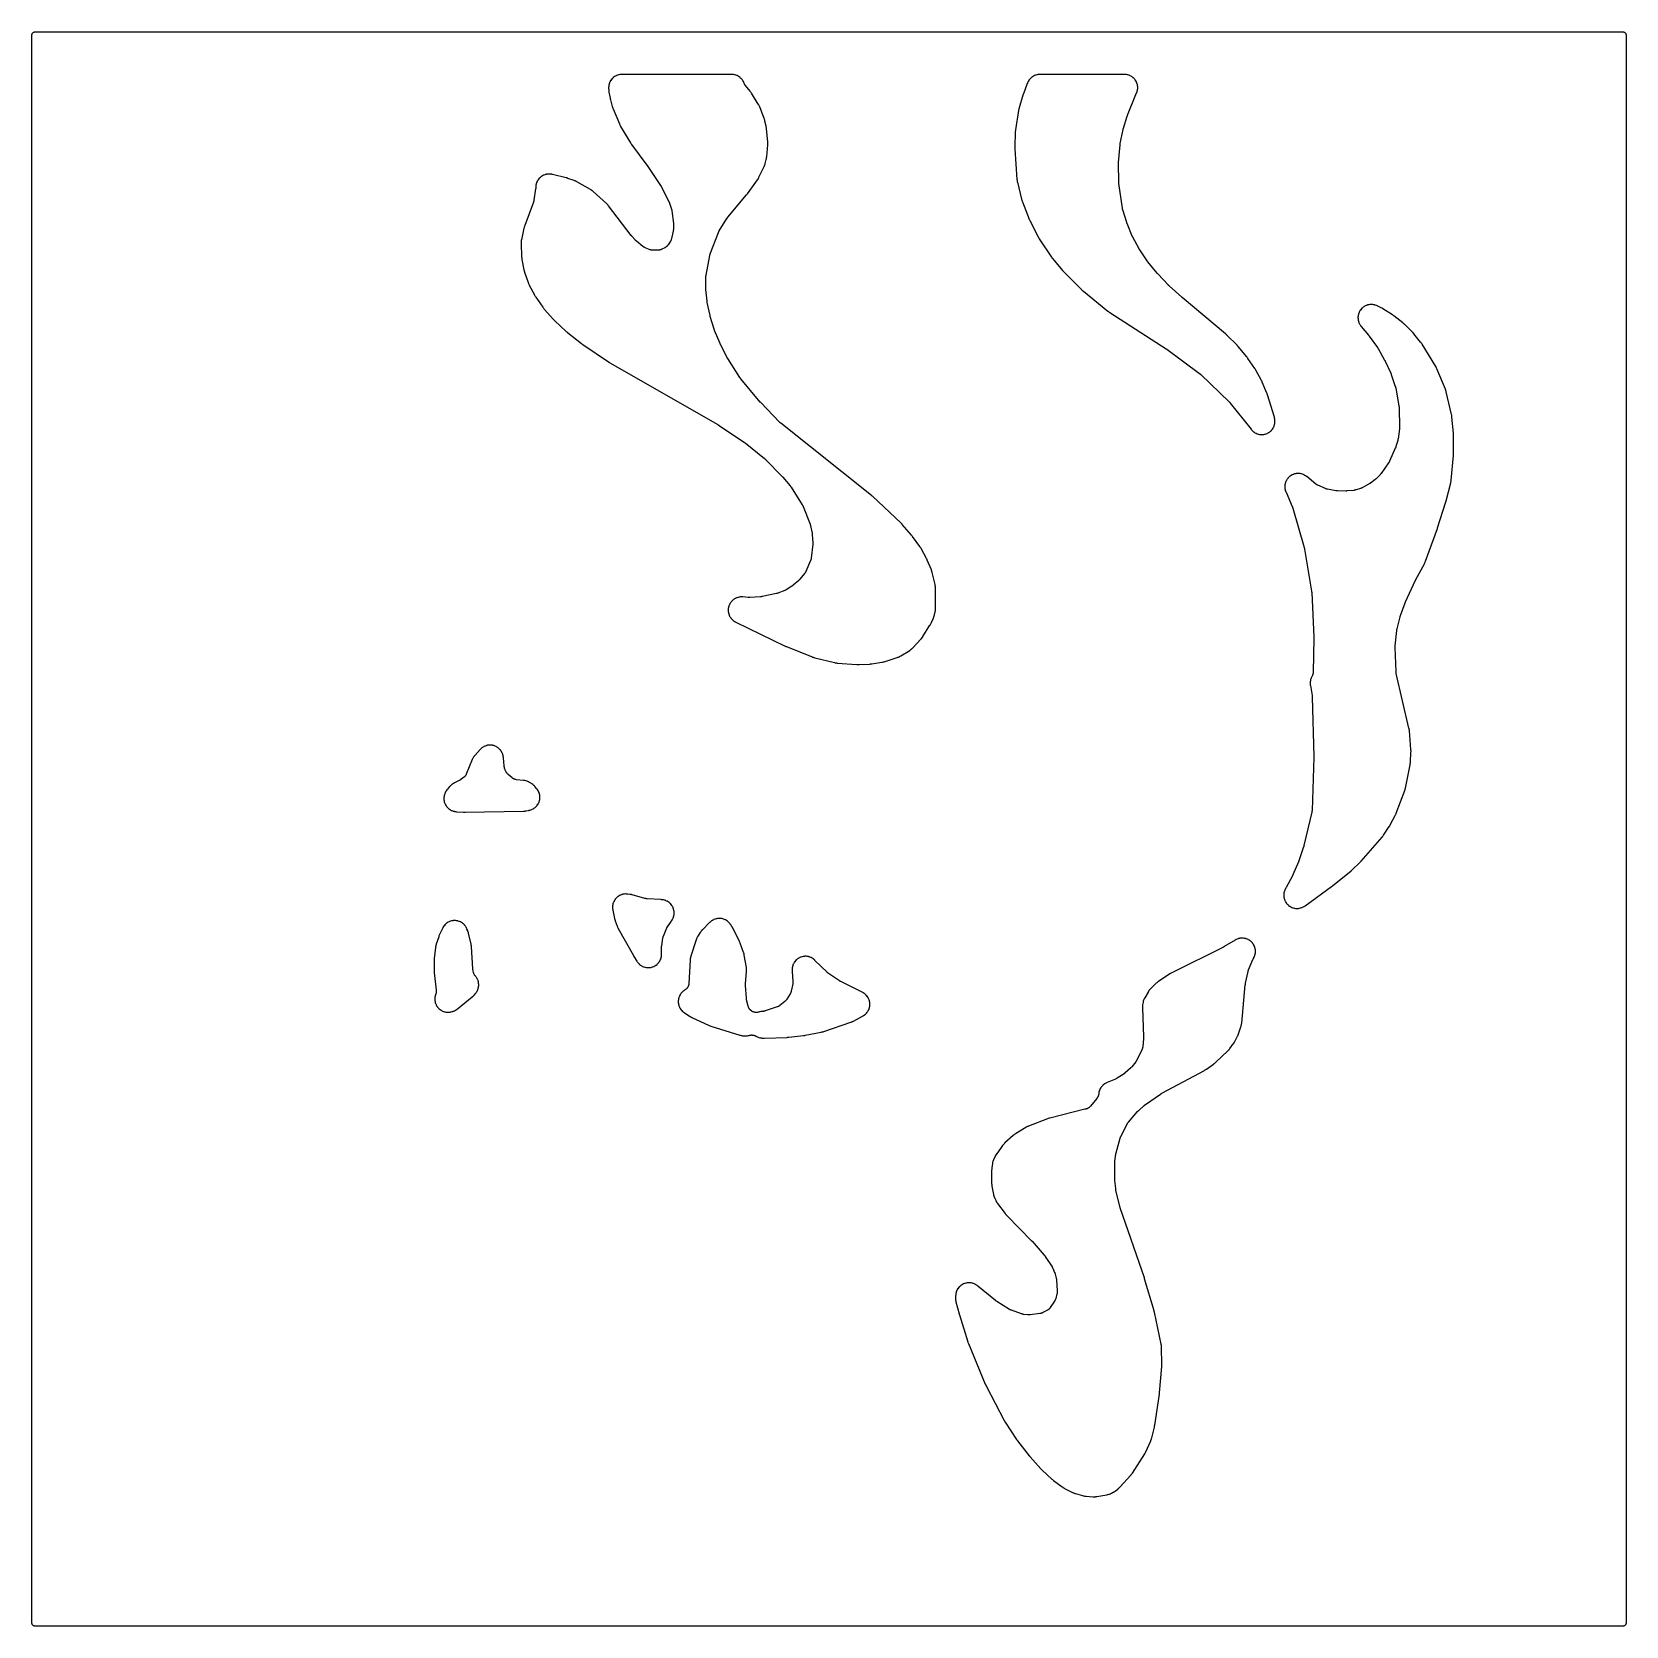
# Model space of a CAD drawing. Header units: millimetres. Extents: x 0 to 300, y 0 to 300.
import ezdxf

# ---------------------------------------------------------------- set-up
doc = ezdxf.new("R2010")
doc.units = ezdxf.units.MM
doc.layers.add('CUT', color=7, linetype='CONTINUOUS')

msp = doc.modelspace()

# ---------------------------------------------------------------- linework, layer by layer
at = {"layer": 'CUT'}
for points in [[(-0.0503, 299.5794), (-0.036, 299.6365), (-0.0162, 299.6918), (0.009, 299.745), (0.0392, 299.7954), (0.0743, 299.8427), (0.1137, 299.8863), (0.1573, 299.9257), (0.2046, 299.9608), (0.255, 299.991), (0.3082, 300.0162), (0.3635, 300.036), (0.4206, 300.0503), (0.4788, 300.0589), (0.5522, 300.0625), (1.4375, 300.0625), (298.5266, 300.0625), (299.4119, 300.0625), (299.4853, 300.0589), (299.5435, 300.0503), (299.6005, 300.036), (299.6559, 300.0162), (299.7091, 299.991), (299.7595, 299.9608), (299.8068, 299.9257), (299.8503, 299.8863), (299.8898, 299.8427), (299.9249, 299.7954), (299.9551, 299.745), (299.9802, 299.6918), (300.0001, 299.6365), (300.0143, 299.5794), (300.023, 299.5212), (300.0266, 299.4478), (300.0266, 298.5625), (300.0266, 1.4375), (300.0266, 0.5522), (300.023, 0.4788), (300.0143, 0.4206), (300.0001, 0.3635), (299.9802, 0.3082), (299.9551, 0.255), (299.9249, 0.2046), (299.8898, 0.1573), (299.8503, 0.1137), (299.8068, 0.0743), (299.7595, 0.0392), (299.7091, 0.009), (299.6559, -0.0162), (299.6005, -0.036), (299.5435, -0.0503), (299.4853, -0.0589), (299.4119, -0.0625), (298.5266, -0.0625), (1.4375, -0.0625), (0.5522, -0.0625), (0.4788, -0.0589), (0.4206, -0.0503), (0.3635, -0.036), (0.3082, -0.0162), (0.255, 0.009), (0.2046, 0.0392), (0.1573, 0.0743), (0.1137, 0.1137), (0.0743, 0.1573), (0.0392, 0.2046), (0.009, 0.255), (-0.0162, 0.3082), (-0.036, 0.3635), (-0.0503, 0.4206), (-0.0589, 0.4788), (-0.0625, 0.5522), (-0.0625, 1.4375), (-0.0625, 298.5625), (-0.0625, 299.4478), (-0.0589, 299.5212)], [(92.0062, 260.2761), (92.0064, 260.263), (92.0084, 260.1779), (92.0089, 260.1648), (92.1175, 257.774), (92.1188, 257.7528), (92.13, 257.6151), (92.1321, 257.594), (92.1522, 257.4219), (92.155, 257.4008), (92.1759, 257.2643), (92.1795, 257.2434), (92.5477, 255.2983), (92.5498, 255.2878), (92.5651, 255.2142), (92.5675, 255.2032), (92.5784, 255.1552), (92.5842, 255.1321), (92.6227, 254.9892), (92.6291, 254.9672), (92.6408, 254.9294), (92.6441, 254.9191), (92.6674, 254.8486), (92.6713, 254.8372), (93.3629, 252.8788), (93.3702, 252.8592), (93.4198, 252.7328), (93.4278, 252.7134), (93.4956, 252.5571), (93.5043, 252.538), (93.5627, 252.4153), (93.572, 252.3966), (94.5406, 250.531), (94.55, 250.5136), (94.613, 250.4015), (94.623, 250.3844), (94.7066, 250.2464), (94.7171, 250.2297), (94.7874, 250.122), (94.7984, 250.1056), (96.1171, 248.2222), (96.1274, 248.208), (96.1955, 248.1165), (96.2062, 248.1025), (96.2951, 247.9902), (96.3062, 247.9766), (96.3796, 247.8892), (96.3911, 247.8759), (98.1295, 245.9253), (98.1389, 245.915), (98.2006, 245.8489), (98.2102, 245.8388), (98.2896, 245.7577), (98.2994, 245.7479), (98.3641, 245.6847), (98.3742, 245.6751), (100.5294, 243.6668), (100.5375, 243.6594), (100.5942, 243.6085), (100.603, 243.6008), (100.6748, 243.5387), (100.6836, 243.5313), (100.7413, 243.4834), (100.7508, 243.4756), (103.3786, 241.3825), (103.3882, 241.375), (103.4508, 241.3271), (103.4605, 241.3199), (103.5404, 241.2614), (103.5502, 241.2543), (103.6147, 241.2091), (103.6247, 241.2022), (108.5073, 237.9206), (108.5157, 237.9151), (108.574, 237.8773), (108.5831, 237.8715), (108.6567, 237.8256), (108.6657, 237.8202), (108.7245, 237.7849), (108.7342, 237.7793), (129.0258, 226.1361), (129.0311, 226.133), (129.0435, 226.1258), (129.0488, 226.1227), (129.0614, 226.1152), (129.0679, 226.1114), (129.083, 226.1023), (129.0894, 226.0983), (129.0969, 226.0938), (129.1033, 226.0898), (129.1183, 226.0804), (129.1247, 226.0763), (129.1279, 226.0743), (129.1354, 226.0694), (129.1529, 226.058), (129.1604, 226.0531), (134.0164, 222.8154), (134.0246, 222.8098), (134.0439, 222.7966), (134.0522, 222.791), (134.0621, 222.784), (134.0702, 222.7782), (134.0891, 222.7647), (134.0972, 222.7589), (134.1065, 222.7521), (134.1145, 222.7461), (134.1331, 222.7322), (134.1411, 222.7261), (134.1507, 222.7187), (134.1586, 222.7126), (134.1769, 222.6982), (134.1847, 222.692), (137.815, 219.7756), (137.8252, 219.7673), (137.8488, 219.7477), (137.8589, 219.7392), (137.8711, 219.7288), (137.8811, 219.7202), (137.9041, 219.7), (137.9139, 219.6912), (137.9251, 219.6811), (137.9348, 219.6722), (137.9573, 219.6513), (137.9668, 219.6423), (137.9784, 219.6312), (137.9878, 219.622), (138.0096, 219.6005), (138.0189, 219.5912), (141.1804, 216.377), (141.187, 216.3703), (141.2022, 216.3545), (141.2087, 216.3476), (141.2166, 216.3393), (141.223, 216.3324), (141.2379, 216.3163), (141.2442, 216.3094), (141.2515, 216.3013), (141.2578, 216.2943), (141.2723, 216.2779), (141.2785, 216.2708), (141.286, 216.2621), (141.2922, 216.255), (141.3064, 216.2383), (141.3124, 216.2311), (142.6579, 214.6125), (142.6672, 214.6012), (142.6886, 214.5745), (142.6976, 214.5631), (142.7086, 214.549), (142.7175, 214.5373), (142.738, 214.5101), (142.7467, 214.4983), (142.7566, 214.4847), (142.7651, 214.4728), (142.7847, 214.4448), (142.793, 214.4328), (142.8031, 214.418), (142.8112, 214.4058), (142.8299, 214.3773), (142.8378, 214.365), (144.9622, 211.0021), (144.9678, 210.9931), (144.9764, 210.9791), (144.9903, 210.9557), (145.0085, 210.924), (145.0241, 210.8956), (145.0361, 210.8729), (145.0429, 210.8599), (145.0454, 210.855), (145.0592, 210.8263), (145.089, 210.7621), (145.1059, 210.7231), (145.1113, 210.7098), (145.1153, 210.7), (146.4137, 207.398), (146.4172, 207.389), (146.4225, 207.3751), (146.431, 207.3519), (146.4419, 207.3207), (146.4512, 207.2928), (146.4582, 207.2705), (146.462, 207.2577), (146.4635, 207.253), (146.4712, 207.2252), (146.4876, 207.1631), (146.4966, 207.1256), (146.4993, 207.1129), (146.5013, 207.1035), (146.7949, 205.6806), (146.7979, 205.6656), (146.8045, 205.6305), (146.8072, 205.6155), (146.8104, 205.5971), (146.8128, 205.582), (146.8182, 205.5468), (146.8204, 205.5316), (146.8228, 205.5143), (146.8247, 205.4991), (146.829, 205.4637), (146.8306, 205.4485), (146.8325, 205.4299), (146.8339, 205.4147), (146.837, 205.3792), (146.8381, 205.3639), (146.9336, 203.9535), (146.9342, 203.9435), (146.9351, 203.928), (146.9362, 203.9024), (146.9371, 203.868), (146.9375, 203.8375), (146.9373, 203.8133), (146.9371, 203.7994), (146.937, 203.7943), (146.9359, 203.7643), (146.9322, 203.6977), (146.9292, 203.6578), (146.9278, 203.6443), (146.9268, 203.6344), (146.6353, 201.0005), (146.634, 200.9895), (146.6321, 200.9745), (146.6256, 200.9304), (146.6166, 200.8787), (146.6001, 200.8032), (146.581, 200.7309), (146.5578, 200.6564), (146.5395, 200.6053), (146.5231, 200.5631), (146.5174, 200.5494), (146.513, 200.5392), (145.6242, 198.4811), (145.6199, 198.4712), (145.613, 198.4558), (145.6013, 198.4306), (145.5851, 198.397), (145.5701, 198.3675), (145.5679, 198.3634), (145.539, 198.3129), (145.4974, 198.2453), (145.4553, 198.1829), (145.4237, 198.1402), (145.3967, 198.1053), (145.3876, 198.0942), (145.3807, 198.0859), (144.4863, 197.0173), (144.4816, 197.0117), (144.4706, 196.9988), (144.4686, 196.9964), (144.4467, 196.9718), (144.402, 196.9233), (144.3864, 196.9069), (144.3639, 196.8849), (144.3032, 196.8278), (144.2767, 196.8039), (143.2057, 195.8741), (143.2003, 195.8695), (143.1878, 195.8588), (143.1855, 195.8568), (143.1615, 195.8371), (143.112, 195.798), (143.0948, 195.7849), (143.0703, 195.7674), (143.0047, 195.7224), (142.9762, 195.7037), (141.9497, 195.056), (141.9404, 195.0502), (141.926, 195.0414), (141.9021, 195.0272), (141.87, 195.0088), (141.8411, 194.993), (141.818, 194.9808), (141.8047, 194.974), (141.7997, 194.9715), (141.7706, 194.9575), (141.7051, 194.9274), (141.6654, 194.9103), (141.6519, 194.9049), (141.6419, 194.9009), (140.3677, 194.4057), (140.3593, 194.4025), (140.3461, 194.3975), (140.3243, 194.3896), (140.2949, 194.3794), (140.2687, 194.3707), (140.2478, 194.3642), (140.2358, 194.3605), (140.2313, 194.3591), (140.2052, 194.3518), (140.1469, 194.3362), (140.1117, 194.3276), (140.0998, 194.325), (140.0909, 194.323), (137.374, 193.7445), (137.3652, 193.7427), (137.3514, 193.7399), (137.3288, 193.7356), (137.2982, 193.7302), (137.2711, 193.7259), (137.2494, 193.7228), (137.2371, 193.7211), (137.2324, 193.7205), (137.2056, 193.7174), (137.1457, 193.7114), (137.1098, 193.7085), (137.0976, 193.7078), (137.0886, 193.7073), (135.0718, 193.6073), (135.0581, 193.6067), (135.0259, 193.6056), (135.0121, 193.6053), (134.9953, 193.6049), (134.9815, 193.6048), (134.9493, 193.6047), (134.9355, 193.6047), (134.9197, 193.6049), (134.9059, 193.6052), (134.8737, 193.606), (134.8599, 193.6065), (134.8431, 193.6072), (134.8293, 193.6079), (134.7972, 193.6098), (134.7834, 193.6107), (133.7532, 193.6861), (133.7384, 193.687), (133.6423, 193.6917), (133.6275, 193.6922), (133.5697, 193.6936), (133.5401, 193.6936), (133.3505, 193.6887), (133.2915, 193.6843), (133.1058, 193.6611), (133.0475, 193.6508), (132.865, 193.6094), (132.808, 193.5935), (132.6304, 193.5344), (132.5753, 193.5129), (132.4044, 193.4365), (132.3517, 193.4097), (132.1892, 193.3169), (132.1393, 193.285), (131.9868, 193.1767), (131.9403, 193.14), (131.7991, 193.0171), (131.7565, 192.9761), (131.6281, 192.8399), (131.5897, 192.7949), (131.4754, 192.6467), (131.4417, 192.5981), (131.3425, 192.4394), (131.3137, 192.3877), (131.2307, 192.22), (131.2071, 192.1657), (131.141, 191.9906), (131.1229, 191.9343), (131.0744, 191.7536), (131.0619, 191.6957), (131.0314, 191.5111), (131.0247, 191.4523), (131.0125, 191.2655), (131.0116, 191.2063), (131.018, 191.0193), (131.0229, 190.9603), (131.0476, 190.7748), (131.0583, 190.7166), (131.1012, 190.5345), (131.1176, 190.4776), (131.1783, 190.3006), (131.2002, 190.2456), (131.278, 190.0754), (131.3052, 190.0228), (131.3994, 189.8611), (131.4317, 189.8115), (131.5413, 189.6599), (131.5783, 189.6137), (131.7024, 189.4736), (131.7437, 189.4313), (131.881, 189.3041), (131.9264, 189.266), (132.0755, 189.153), (132.1244, 189.1196), (132.2861, 189.0204), (132.3117, 189.0056), (132.3624, 188.9779), (132.3755, 188.9709), (132.461, 188.9268), (132.4742, 188.9202), (141.7311, 184.4341), (141.7399, 184.43), (141.8011, 184.4015), (141.8106, 184.3972), (141.8875, 184.3631), (141.8968, 184.359), (141.9581, 184.3331), (141.9681, 184.3289), (146.8005, 182.3845), (146.821, 182.3766), (146.955, 182.3283), (146.9757, 182.3213), (147.1459, 182.2669), (147.1669, 182.2606), (147.304, 182.2222), (147.3252, 182.2167), (151.0284, 181.3246), (151.0403, 181.3218), (151.1181, 181.3047), (151.1301, 181.3022), (151.1771, 181.2929), (151.2012, 181.2887), (151.3585, 181.2641), (151.3828, 181.2609), (151.4303, 181.2554), (151.4425, 181.2541), (151.5218, 181.2467), (151.534, 181.2457), (155.2317, 180.9751), (155.2493, 180.9741), (155.3642, 180.9691), (155.3819, 180.9686), (155.5261, 180.9665), (155.5438, 180.9666), (155.6587, 180.9683), (155.6764, 180.9689), (157.6621, 181.058), (157.6783, 181.059), (157.7833, 181.0666), (157.7995, 181.0679), (157.9311, 181.081), (157.9472, 181.0828), (158.0517, 181.096), (158.0677, 181.0983), (159.9062, 181.3817), (159.9173, 181.3835), (159.9949, 181.397), (160.0064, 181.3991), (160.057, 181.4089), (160.0813, 181.4141), (160.2321, 181.4499), (160.2552, 181.4558), (160.2952, 181.467), (160.306, 181.4701), (160.3805, 181.4925), (160.3926, 181.4962), (162.8205, 182.2804), (162.8378, 182.2863), (162.9497, 182.3262), (162.9668, 182.3326), (163.0331, 182.3586), (163.0667, 182.3729), (163.282, 182.4728), (163.3147, 182.4892), (163.3774, 182.523), (163.3933, 182.5319), (163.496, 182.5915), (163.5117, 182.6009), (165.1672, 183.6299), (165.1779, 183.6367), (165.2472, 183.6819), (165.2578, 183.6889), (165.299, 183.717), (165.3197, 183.7318), (165.4505, 183.8294), (165.49, 183.8615), (165.6121, 183.9699), (165.6308, 183.9872), (165.6666, 184.0218), (165.6756, 184.0307), (165.7339, 184.0895), (165.7428, 184.0986), (167.2788, 185.7146), (167.2892, 185.7259), (167.3558, 185.7997), (167.3659, 185.8111), (167.4048, 185.8565), (167.4242, 185.8802), (167.5457, 186.0375), (167.5638, 186.0622), (167.5979, 186.1112), (167.6065, 186.1239), (167.6611, 186.207), (167.6693, 186.2199), (168.9885, 188.3429), (168.9984, 188.3595), (169.0613, 188.4682), (169.0706, 188.4851), (169.145, 188.6241), (169.1539, 188.6412), (169.2096, 188.7538), (169.2179, 188.7713), (169.5733, 189.5521), (169.5786, 189.5642), (169.6125, 189.6433), (169.6176, 189.6555), (169.6369, 189.7034), (169.6462, 189.7282), (169.7034, 189.8904), (169.7117, 189.9155), (169.7267, 189.965), (169.7304, 189.9777), (169.7535, 190.0605), (169.757, 190.0733), (169.9602, 190.867), (169.9633, 190.8794), (169.9822, 190.9605), (169.985, 190.973), (169.9953, 191.0219), (170.0001, 191.0471), (170.0271, 191.209), (170.0333, 191.2598), (170.0464, 191.4234), (170.0479, 191.449), (170.0498, 191.499), (170.0502, 191.5118), (170.0515, 191.595), (170.0515, 191.6078), (170.0315, 195.3288), (170.0311, 195.346), (170.0273, 195.4578), (170.0265, 195.4749), (170.0223, 195.5419), (170.0191, 195.5762), (169.9924, 195.798), (169.9873, 195.832), (169.9754, 195.8981), (169.9721, 195.915), (169.9492, 196.0244), (169.9455, 196.0412), (169.4066, 198.2938), (169.4037, 198.3057), (169.3836, 198.3826), (169.3804, 198.3944), (169.3674, 198.4405), (169.3602, 198.4639), (169.3108, 198.615), (169.3027, 198.6381), (169.2859, 198.6829), (169.2815, 198.6943), (169.2522, 198.7683), (169.2476, 198.7796), (168.4847, 200.5942), (168.4787, 200.608), (168.4384, 200.6976), (168.432, 200.7113), (168.3785, 200.8224), (168.3718, 200.8359), (168.327, 200.9233), (168.32, 200.9367), (167.3128, 202.7859), (167.3037, 202.8019), (167.2431, 202.9056), (167.2335, 202.9214), (167.1534, 203.049), (167.1433, 203.0645), (167.0764, 203.1642), (167.0659, 203.1794), (165.7129, 205.0669), (165.7052, 205.0774), (165.6543, 205.1452), (165.6464, 205.1555), (165.5807, 205.2392), (165.5726, 205.2494), (165.5188, 205.3149), (165.5104, 205.3249), (163.7692, 207.3553), (163.7583, 207.3677), (163.6863, 207.4472), (163.675, 207.4593), (163.5818, 207.5566), (163.5702, 207.5683), (163.4939, 207.6438), (163.482, 207.6552), (158.2102, 212.5847), (158.2019, 212.5924), (158.1436, 212.6448), (158.1345, 212.6528), (158.0606, 212.7168), (158.0516, 212.7244), (157.9921, 212.7738), (157.9823, 212.7818), (140.8869, 226.382), (140.8751, 226.3915), (140.8477, 226.4141), (140.836, 226.4239), (140.8219, 226.4359), (140.8104, 226.4459), (140.7838, 226.4694), (140.7724, 226.4795), (140.7595, 226.4913), (140.7484, 226.5017), (140.7225, 226.526), (140.7116, 226.5366), (140.6983, 226.5496), (140.6875, 226.5603), (140.6625, 226.5855), (140.6519, 226.5964), (137.141, 230.2646), (137.1367, 230.2692), (137.1267, 230.2797), (137.1224, 230.2843), (137.1123, 230.2952), (137.1071, 230.3008), (137.095, 230.314), (137.0899, 230.3196), (137.084, 230.3262), (137.0789, 230.3319), (137.067, 230.3453), (137.062, 230.3511), (137.0594, 230.354), (137.0535, 230.3609), (137.0398, 230.377), (137.0339, 230.384), (133.3962, 234.743), (133.3874, 234.7538), (133.367, 234.7789), (133.3584, 234.7898), (133.348, 234.803), (133.3396, 234.8139), (133.3201, 234.8396), (133.3118, 234.8507), (133.3024, 234.8635), (133.2943, 234.8747), (133.2756, 234.901), (133.2677, 234.9123), (133.2581, 234.9262), (133.2503, 234.9377), (133.2324, 234.9646), (133.2248, 234.9761), (130.9259, 238.5438), (130.9198, 238.5533), (130.9058, 238.5756), (130.8999, 238.5853), (130.8927, 238.597), (130.8869, 238.6067), (130.8734, 238.6294), (130.8677, 238.6392), (130.8613, 238.6505), (130.8557, 238.6603), (130.8428, 238.6833), (130.8374, 238.6932), (130.8308, 238.7053), (130.8255, 238.7153), (130.8132, 238.7387), (130.808, 238.7487), (129.553, 241.2074), (129.5488, 241.2157), (129.5392, 241.2351), (129.5351, 241.2434), (129.5301, 241.2536), (129.5261, 241.262), (129.5169, 241.2816), (129.513, 241.29), (129.5085, 241.2997), (129.5047, 241.3082), (129.4958, 241.3279), (129.4921, 241.3364), (129.4876, 241.3468), (129.4839, 241.3554), (129.4755, 241.3753), (129.4719, 241.3839), (128.4492, 243.8759), (128.4453, 243.8856), (128.4363, 243.9084), (128.4325, 243.9181), (128.4279, 243.9301), (128.4242, 243.9399), (128.4157, 243.9628), (128.4122, 243.9726), (128.4081, 243.984), (128.4046, 243.9939), (128.3967, 244.017), (128.3933, 244.0269), (128.3893, 244.0391), (128.3861, 244.0491), (128.3787, 244.0724), (128.3755, 244.0824), (127.6368, 246.5026), (127.634, 246.5117), (127.6277, 246.5331), (127.6251, 246.5422), (127.6219, 246.5535), (127.6194, 246.5627), (127.6136, 246.5842), (127.6111, 246.5934), (127.6084, 246.604), (127.606, 246.6133), (127.6006, 246.6349), (127.5984, 246.6442), (127.5957, 246.6555), (127.5936, 246.6648), (127.5887, 246.6865), (127.5866, 246.6958), (127.0691, 249.107), (127.0665, 249.1193), (127.0607, 249.1481), (127.0584, 249.1604), (127.0556, 249.1755), (127.0534, 249.1879), (127.0484, 249.2168), (127.0464, 249.2292), (127.0441, 249.2435), (127.0423, 249.2559), (127.0381, 249.285), (127.0364, 249.2974), (127.0345, 249.3126), (127.033, 249.3251), (127.0297, 249.3543), (127.0283, 249.3668), (126.8065, 251.5853), (126.8053, 251.5977), (126.8028, 251.6265), (126.8018, 251.6389), (126.8008, 251.654), (126.7999, 251.6664), (126.7983, 251.6953), (126.7976, 251.7077), (126.797, 251.7219), (126.7965, 251.7343), (126.7956, 251.7633), (126.7953, 251.7757), (126.7951, 251.7908), (126.795, 251.8032), (126.7949, 251.8322), (126.7949, 251.8446), (126.8175, 253.9659), (126.8176, 253.9758), (126.818, 253.9912), (126.8189, 254.0166), (126.8206, 254.0507), (126.8226, 254.0809), (126.8246, 254.1049), (126.8259, 254.1186), (126.8264, 254.1236), (126.8298, 254.1532), (126.8385, 254.2188), (126.8446, 254.258), (126.8469, 254.2712), (126.8487, 254.281), (127.5496, 257.9839), (127.5515, 257.9938), (127.5546, 258.0092), (127.5601, 258.0345), (127.5679, 258.0683), (127.5753, 258.0982), (127.5817, 258.1219), (127.5854, 258.1353), (127.5868, 258.1403), (127.5956, 258.1693), (127.6162, 258.2335), (127.6293, 258.2716), (127.6341, 258.2844), (127.6377, 258.2939), (129.1758, 262.3001), (129.1797, 262.31), (129.1858, 262.3253), (129.1962, 262.3505), (129.2107, 262.384), (129.2241, 262.4135), (129.2352, 262.4367), (129.2416, 262.4499), (129.244, 262.4548), (129.2587, 262.4831), (129.2925, 262.5454), (129.3136, 262.5822), (129.321, 262.5945), (129.3265, 262.6036), (130.7518, 264.9003), (130.7601, 264.9135), (130.7798, 264.9441), (130.7884, 264.9571), (130.799, 264.9729), (130.8078, 264.9858), (130.8286, 265.0157), (130.8376, 265.0284), (130.848, 265.0429), (130.8573, 265.0555), (130.8791, 265.0846), (130.8885, 265.0971), (130.9002, 265.1121), (130.9098, 265.1243), (130.9326, 265.1527), (130.9425, 265.1648), (134.4717, 269.4056), (134.4774, 269.4126), (134.5169, 269.4615), (134.5229, 269.4691), (134.5711, 269.5308), (134.5769, 269.5383), (134.6142, 269.5877), (134.6202, 269.5959), (136.5058, 272.1812), (136.5139, 272.1926), (136.5657, 272.2671), (136.5735, 272.2786), (136.6035, 272.3241), (136.6184, 272.3478), (136.7111, 272.5036), (136.7248, 272.5279), (136.7505, 272.5759), (136.757, 272.5883), (136.7978, 272.6693), (136.804, 272.6818), (137.7716, 274.7158), (137.7776, 274.7289), (137.816, 274.8149), (137.8218, 274.8282), (137.8436, 274.8804), (137.8541, 274.9074), (137.9182, 275.0844), (137.9274, 275.1119), (137.9441, 275.166), (137.9482, 275.1799), (137.9737, 275.2705), (137.9775, 275.2845), (138.173, 276.0473), (138.1759, 276.0593), (138.1942, 276.1375), (138.1969, 276.1496), (138.207, 276.1968), (138.2116, 276.2211), (138.2385, 276.3794), (138.2422, 276.4038), (138.2483, 276.4517), (138.2498, 276.464), (138.2583, 276.5439), (138.2595, 276.5562), (138.4549, 278.8208), (138.4559, 278.834), (138.4614, 278.9198), (138.4621, 278.9331), (138.4642, 278.9847), (138.4648, 279.0112), (138.4644, 279.1832), (138.4637, 279.2096), (138.4613, 279.2613), (138.4606, 279.2745), (138.4547, 279.3603), (138.4537, 279.3735), (138.2325, 281.8131), (138.2303, 281.8334), (138.2137, 281.9654), (138.2109, 281.9856), (138.1845, 282.1504), (138.1809, 282.1705), (138.1554, 282.3011), (138.1512, 282.3211), (137.9347, 283.259), (137.9295, 283.2795), (137.8939, 283.4122), (137.8881, 283.4326), (137.8376, 283.5974), (137.831, 283.6175), (137.7862, 283.7474), (137.7789, 283.7672), (136.9417, 285.9395), (136.9364, 285.9528), (136.9011, 286.0383), (136.8955, 286.0514), (136.873, 286.1023), (136.8609, 286.1281), (136.7783, 286.2936), (136.765, 286.3188), (136.7378, 286.3673), (136.7307, 286.3797), (136.6836, 286.4594), (136.6762, 286.4715), (135.3983, 288.52), (135.3878, 288.5362), (135.3181, 288.6404), (135.3071, 288.6562), (135.2155, 288.784), (135.204, 288.7995), (135.1278, 288.8989), (135.1158, 288.914), (134.2349, 289.9894), (134.2279, 289.998), (134.2244, 290.0024), (134.1935, 290.0434), (134.1535, 290.0998), (134.1096, 290.1681), (134.0825, 290.2146), (134.045, 290.2863), (134.0136, 290.3535), (133.9973, 290.3906), (133.9916, 290.4046), (133.9487, 290.5089), (133.9373, 290.5348), (133.8604, 290.6993), (133.834, 290.7494), (133.7432, 290.9038), (133.7122, 290.9513), (133.6072, 291.0964), (133.5718, 291.1407), (133.4536, 291.2753), (133.4143, 291.316), (133.2839, 291.4389), (133.2409, 291.4757), (133.0995, 291.5857), (133.0532, 291.6184), (132.9021, 291.7145), (132.8529, 291.7427), (132.6934, 291.8241), (132.6418, 291.8475), (132.4753, 291.9136), (132.4217, 291.932), (132.2497, 291.9821), (132.1946, 291.9953), (132.0187, 292.029), (131.9626, 292.037), (131.7818, 292.0541), (131.7535, 292.0561), (131.6983, 292.0587), (131.6841, 292.0592), (131.5921, 292.0614), (131.5779, 292.0615), (111.0589, 292.0615), (111.0446, 292.0614), (110.9516, 292.0592), (110.9373, 292.0586), (110.8815, 292.056), (110.8529, 292.0539), (110.6704, 292.0365), (110.6138, 292.0283), (110.4361, 291.994), (110.3805, 291.9805), (110.207, 291.9294), (110.1529, 291.9107), (109.9851, 291.8433), (109.933, 291.8195), (109.7723, 291.7364), (109.7228, 291.7078), (109.5707, 291.6098), (109.5242, 291.5765), (109.3821, 291.4645), (109.3389, 291.427), (109.2082, 291.3019), (109.1688, 291.2605), (109.0506, 291.1235), (109.0153, 291.0785), (108.9106, 290.9309), (108.8798, 290.8827), (108.7897, 290.7259), (108.7636, 290.675), (108.6888, 290.5102), (108.6677, 290.4571), (108.609, 290.286), (108.593, 290.231), (108.5508, 290.0551), (108.5402, 289.9989), (108.5149, 289.8198), (108.5097, 289.7628), (108.5015, 289.5796), (108.5009, 289.551), (108.5011, 289.4951), (108.5013, 289.4808), (108.5038, 289.3878), (108.5044, 289.3735), (108.5129, 289.2065), (108.5142, 289.1878), (108.5242, 289.0664), (108.526, 289.0477), (108.5433, 288.8958), (108.5457, 288.8772), (108.5633, 288.7567), (108.5663, 288.7382), (108.7729, 287.5757), (108.7754, 287.5624), (108.7927, 287.4763), (108.7955, 287.4631), (108.8197, 287.3556), (108.8228, 287.3425), (108.8439, 287.2573), (108.8473, 287.2442), (109.177, 286.0338), (109.1825, 286.0151), (109.2197, 285.8939), (109.2258, 285.8754), (109.2775, 285.725), (109.2841, 285.7066), (109.3292, 285.5881), (109.3364, 285.57), (110.5208, 282.7371), (110.5295, 282.7173), (110.5883, 282.5897), (110.5977, 282.5702), (110.6773, 282.4129), (110.6874, 282.3938), (110.7552, 282.2708), (110.766, 282.252), (112.6035, 279.1878), (112.6113, 279.1752), (112.663, 279.0937), (112.6711, 279.0812), (112.7385, 278.9805), (112.7469, 278.9683), (112.8025, 278.8894), (112.8112, 278.8774), (115.7037, 274.9859), (115.7125, 274.9739), (115.7215, 274.9615), (115.7245, 274.9574), (115.7319, 274.9472), (115.735, 274.9428), (115.7386, 274.9377), (115.7417, 274.9333), (115.7489, 274.923), (115.7516, 274.9191), (115.7574, 274.9108), (115.7656, 274.8988), (115.7691, 274.8935), (118.2667, 271.174), (118.2741, 271.1627), (118.2913, 271.1363), (118.2985, 271.1249), (118.3073, 271.111), (118.3144, 271.0996), (118.3307, 271.0727), (118.3376, 271.0611), (118.3455, 271.0478), (118.3522, 271.0361), (118.3678, 271.0087), (118.3743, 270.997), (118.3822, 270.9825), (118.3886, 270.9707), (118.4033, 270.9428), (118.4096, 270.9309), (119.8462, 268.1124), (119.8495, 268.1061), (119.8569, 268.0911), (119.8583, 268.0883), (119.8722, 268.0591), (119.8989, 267.9999), (119.9077, 267.9794), (119.919, 267.9506), (119.9474, 267.8738), (119.959, 267.8406), (120.3268, 266.7117), (120.3301, 266.7014), (120.3351, 266.6853), (120.3429, 266.6588), (120.3528, 266.6236), (120.361, 266.592), (120.3671, 266.5667), (120.3704, 266.5523), (120.3716, 266.5469), (120.3781, 266.5154), (120.3911, 266.4452), (120.3979, 266.4029), (120.3999, 266.3885), (120.4013, 266.3779), (120.6961, 264.0178), (120.6969, 264.0109), (120.6988, 263.995), (120.6991, 263.992), (120.7021, 263.9609), (120.707, 263.8985), (120.7084, 263.8771), (120.7093, 263.8472), (120.7102, 263.7683), (120.7099, 263.7345), (120.6877, 262.8959), (120.6874, 262.8851), (120.6867, 262.8682), (120.6852, 262.8406), (120.6827, 262.8042), (120.6799, 262.7717), (120.6771, 262.7459), (120.6755, 262.7311), (120.6748, 262.7257), (120.6703, 262.6939), (120.6591, 262.6233), (120.6514, 262.5812), (120.6484, 262.5671), (120.6462, 262.5566), (120.3445, 261.1889), (120.3349, 261.1495), (120.3156, 261.0778), (120.2911, 261.0005), (120.2725, 260.9498), (120.2411, 260.8751), (120.218, 260.8263), (120.18, 260.7547), (120.1423, 260.6907), (120.1209, 260.6562), (119.6801, 259.9797), (119.6531, 259.9407), (119.602, 259.8706), (119.5422, 259.7971), (119.4999, 259.7503), (119.4327, 259.6835), (119.3857, 259.6415), (119.3119, 259.5821), (119.2607, 259.5452), (119.1811, 259.494), (119.1057, 259.4509), (119.064, 259.4285), (118.4841, 259.1365), (118.4478, 259.1192), (118.3805, 259.089), (118.3057, 259.0593), (118.255, 259.0419), (118.1778, 259.019), (118.1258, 259.0061), (118.0469, 258.9903), (117.9939, 258.9821), (117.9139, 258.9734), (117.8403, 258.9687), (117.8001, 258.967), (116.9333, 258.9504), (116.8894, 258.9506), (116.809, 258.953), (116.7215, 258.9598), (116.6635, 258.9672), (116.5771, 258.9826), (116.5201, 258.9956), (116.4356, 259.0193), (116.3594, 259.0448), (116.3181, 259.0597), (115.3814, 259.4242), (115.3704, 259.4286), (115.3555, 259.4346), (115.3118, 259.4537), (115.2611, 259.4774), (115.188, 259.5157), (115.1191, 259.556), (115.0491, 259.6014), (115.0022, 259.635), (114.9636, 259.6643), (114.9513, 259.6741), (114.9421, 259.6816), (113.7249, 260.6835), (113.718, 260.6893), (113.7072, 260.6983), (113.6895, 260.7136), (113.6661, 260.7343), (113.6457, 260.753), (113.6296, 260.7681), (113.6205, 260.7768), (113.6172, 260.78), (113.5979, 260.7993), (113.5556, 260.8427), (113.5308, 260.8693), (113.5226, 260.8785), (113.5166, 260.8853), (112.871, 261.6205), (112.867, 261.6251), (112.8575, 261.636), (112.8535, 261.6407), (112.8439, 261.6519), (112.839, 261.6577), (112.8276, 261.6713), (112.8228, 261.6771), (112.8172, 261.6838), (112.8124, 261.6897), (112.8012, 261.7035), (112.7965, 261.7094), (112.7941, 261.7124), (112.7885, 261.7195), (112.7756, 261.736), (112.7701, 261.7432), (108.4913, 267.3354), (108.4826, 267.3464), (108.4258, 267.4173), (108.4169, 267.4281), (108.3817, 267.4699), (108.3632, 267.4909), (108.2398, 267.6243), (108.2203, 267.6444), (108.1814, 267.6828), (108.1713, 267.6925), (108.105, 267.7547), (108.0947, 267.7642), (105.6062, 269.9966), (105.5943, 270.007), (105.5161, 270.0734), (105.504, 270.0835), (105.456, 270.1222), (105.4309, 270.1414), (105.2647, 270.2615), (105.2386, 270.2793), (105.1869, 270.3127), (105.1735, 270.3211), (105.0859, 270.3745), (105.0723, 270.3825), (102.5218, 271.8451), (102.51, 271.8517), (102.4327, 271.8937), (102.4207, 271.9001), (102.3737, 271.9243), (102.3493, 271.9361), (102.1895, 272.0095), (102.1647, 272.0203), (102.1157, 272.0401), (102.1031, 272.0451), (102.0208, 272.0763), (102.0081, 272.081), (100.8493, 272.4911), (100.8349, 272.496), (100.7409, 272.5266), (100.7264, 272.5311), (100.6075, 272.5665), (100.5929, 272.5707), (100.4974, 272.5965), (100.4827, 272.6003), (97.9372, 273.2199), (97.9226, 273.2232), (97.8269, 273.244), (97.8121, 273.247), (97.7544, 273.258), (97.7247, 273.2629), (97.5335, 273.2895), (97.4735, 273.2948), (97.2833, 273.3021), (97.2231, 273.3013), (97.0331, 273.2895), (96.9733, 273.2827), (96.7854, 273.2518), (96.7266, 273.2391), (96.5428, 273.1895), (96.4855, 273.171), (96.3076, 273.1033), (96.2524, 273.079), (96.0822, 272.9938), (96.0298, 272.9642), (95.8689, 272.8624), (95.8197, 272.8276), (95.6699, 272.7102), (95.6245, 272.6707), (95.4872, 272.5388), (95.4459, 272.495), (95.3225, 272.35), (95.2858, 272.3023), (95.1776, 272.1457), (95.1459, 272.0945), (95.0539, 271.9278), (95.0275, 271.8737), (94.9527, 271.6986), (94.9319, 271.6421), (94.875, 271.4605), (94.8599, 271.4022), (94.8215, 271.2157), (94.8123, 271.1562), (94.7926, 270.9642), (94.7902, 270.9342), (94.7868, 270.8691), (94.7864, 270.8605), (94.7841, 270.8002), (94.7838, 270.7917), (94.7832, 270.7643), (94.7829, 270.7534), (94.7818, 270.7239), (94.7813, 270.7114), (94.7807, 270.7005), (94.7785, 270.6684), (94.7724, 270.5971), (94.7677, 270.5545), (94.7658, 270.5401), (94.7643, 270.5295), (94.4526, 268.3986), (94.4508, 268.3867), (94.4483, 268.3707), (94.4394, 268.3235), (94.4226, 268.2453), (94.4145, 268.2109), (94.405, 268.1768), (94.382, 268.1002), (94.3669, 268.0546), (94.3615, 268.0394), (94.3573, 268.0281), (92.7059, 263.621), (92.6988, 263.6009), (92.6548, 263.4697), (92.6484, 263.4494), (92.5992, 263.2829), (92.5935, 263.2623), (92.559, 263.1283), (92.554, 263.1075), (92.0741, 260.9253), (92.0714, 260.9125), (92.0549, 260.829), (92.0525, 260.8161), (92.0437, 260.7657), (92.0398, 260.7398), (92.0182, 260.5733), (92.0137, 260.5212), (92.0067, 260.3534), (92.0061, 260.3273)], [(187.3651, 290.4545), (187.3606, 290.4433), (187.3323, 290.3704), (187.328, 290.3591), (187.3241, 290.3482), (187.3214, 290.3409), (187.3151, 290.3241), (187.3123, 290.3168), (186.5799, 288.4137), (186.5759, 288.4032), (186.5491, 288.3293), (186.5451, 288.3179), (186.5135, 288.2252), (186.5098, 288.214), (186.4863, 288.1402), (186.4825, 288.1281), (185.7842, 285.766), (185.779, 285.7473), (185.7473, 285.6259), (185.7427, 285.6071), (185.7079, 285.4536), (185.7039, 285.4347), (185.6801, 285.3114), (185.6768, 285.2924), (185.0873, 281.608), (185.0847, 281.5898), (185.0694, 281.4713), (185.0673, 281.453), (185.0528, 281.3038), (185.0513, 281.2855), (185.0433, 281.1662), (185.0424, 281.1479), (184.9456, 278.4662), (184.9453, 278.45), (184.9443, 278.3451), (184.9444, 278.329), (184.9467, 278.1973), (184.9472, 278.1812), (184.9519, 278.0764), (184.9528, 278.0603), (185.3675, 272.276), (185.3686, 272.2636), (185.3761, 272.1827), (185.3773, 272.1702), (185.3829, 272.1217), (185.3862, 272.0969), (185.4113, 271.9364), (185.4156, 271.9118), (185.4252, 271.8639), (185.4277, 271.8516), (185.4453, 271.7723), (185.4481, 271.7601), (186.2176, 268.592), (186.2228, 268.5719), (186.2593, 268.4418), (186.2652, 268.4218), (186.3165, 268.2602), (186.3232, 268.2405), (186.3686, 268.1132), (186.3759, 268.0938), (187.6857, 264.7849), (187.6912, 264.7715), (187.7282, 264.6844), (187.734, 264.6711), (187.783, 264.5629), (187.7892, 264.5497), (187.8303, 264.4645), (187.8368, 264.4515), (189.3512, 261.4993), (189.3592, 261.4842), (189.4128, 261.3868), (189.4212, 261.3719), (189.4919, 261.2516), (189.5007, 261.237), (189.5597, 261.1428), (189.569, 261.1284), (191.8867, 257.6519), (191.8957, 257.6389), (191.9551, 257.5547), (191.9644, 257.5419), (192.0417, 257.4382), (192.0513, 257.4256), (192.1151, 257.3447), (192.125, 257.3324), (193.9559, 255.1307), (193.9648, 255.1202), (194.0235, 255.0528), (194.0327, 255.0425), (194.1083, 254.9596), (194.1177, 254.9495), (194.1795, 254.8849), (194.1891, 254.8751), (197.5822, 251.482), (197.5932, 251.4713), (197.6655, 251.4026), (197.6767, 251.3922), (197.7697, 251.3083), (197.7812, 251.2982), (197.857, 251.2332), (197.8687, 251.2234), (202.4747, 247.4754), (202.4878, 247.465), (202.5741, 247.3987), (202.5876, 247.3886), (202.6982, 247.3084), (202.7119, 247.2988), (202.8018, 247.2374), (202.8157, 247.2281), (213.419, 240.4111), (213.424, 240.4078), (213.4356, 240.4003), (213.4406, 240.397), (213.4525, 240.3892), (213.4585, 240.3851), (213.4727, 240.3756), (213.4787, 240.3715), (213.4857, 240.3667), (213.4917, 240.3626), (213.5057, 240.3528), (213.5117, 240.3486), (213.5147, 240.3464), (213.5217, 240.3414), (213.5381, 240.3295), (213.5451, 240.3244), (219.719, 235.7626), (219.7305, 235.7539), (219.7574, 235.7334), (219.7688, 235.7245), (219.7826, 235.7136), (219.7938, 235.7046), (219.8199, 235.6833), (219.831, 235.6741), (219.8437, 235.6634), (219.8547, 235.654), (219.8801, 235.6318), (219.8909, 235.6222), (219.904, 235.6105), (219.9147, 235.6007), (219.9394, 235.5778), (219.9499, 235.5678), (225.3081, 230.4258), (225.3191, 230.4152), (225.3444, 230.3901), (225.3551, 230.3792), (225.3681, 230.3659), (225.3786, 230.3549), (225.4031, 230.3289), (225.4134, 230.3177), (225.4252, 230.3048), (225.4354, 230.2934), (225.4589, 230.2666), (225.4689, 230.2551), (225.481, 230.2409), (225.4907, 230.2291), (225.5133, 230.2016), (225.5229, 230.1897), (229.4413, 225.2465), (229.4507, 225.235), (229.5124, 225.1609), (229.5221, 225.1496), (229.5602, 225.106), (229.5804, 225.0842), (229.7126, 224.9476), (229.756, 224.9071), (229.8991, 224.7858), (229.9462, 224.7498), (230.1006, 224.6433), (230.1511, 224.612), (230.3153, 224.5213), (230.3686, 224.4952), (230.5409, 224.4212), (230.5965, 224.4005), (230.7753, 224.3438), (230.8327, 224.3287), (231.0162, 224.2899), (231.0748, 224.2806), (231.2613, 224.2601), (231.3205, 224.2566), (231.5081, 224.2547), (231.5674, 224.257), (231.7542, 224.2737), (231.813, 224.2818), (231.9972, 224.3168), (232.0549, 224.3308), (232.2348, 224.3838), (232.2909, 224.4034), (232.4647, 224.4739), (232.5185, 224.4989), (232.6845, 224.5863), (232.7355, 224.6165), (232.8921, 224.7198), (232.9399, 224.7549), (233.0855, 224.8732), (233.1296, 224.9129), (233.2628, 225.0449), (233.3028, 225.0888), (233.4223, 225.2334), (233.4578, 225.2809), (233.5624, 225.4366), (233.593, 225.4874), (233.6818, 225.6527), (233.7072, 225.7063), (233.7792, 225.8795), (233.7992, 225.9354), (233.8537, 226.1148), (233.8681, 226.1724), (233.9047, 226.3564), (233.9133, 226.4151), (233.9315, 226.6018), (233.9343, 226.6611), (233.9339, 226.8486), (233.9309, 226.9079), (233.912, 227.0945), (233.9031, 227.1532), (233.8654, 227.3396), (233.8588, 227.3685), (233.8445, 227.4246), (233.8406, 227.439), (233.8145, 227.5318), (233.8104, 227.5461), (232.5266, 231.7149), (232.522, 231.7291), (232.4913, 231.8209), (232.4864, 231.835), (232.4449, 231.9492), (232.4396, 231.9631), (232.4043, 232.0532), (232.3987, 232.067), (231.5402, 234.1088), (231.5344, 234.1223), (231.4952, 234.2095), (231.489, 234.2229), (231.4371, 234.3311), (231.4305, 234.3443), (231.3871, 234.4295), (231.3802, 234.4425), (230.3315, 236.38), (230.3238, 236.3938), (230.2725, 236.4829), (230.2645, 236.4965), (230.1972, 236.6065), (230.1888, 236.6199), (230.1329, 236.7061), (230.1241, 236.7193), (228.8292, 238.6058), (228.8211, 238.6174), (228.7673, 238.6919), (228.7589, 238.7033), (228.6891, 238.7953), (228.6804, 238.8065), (228.6232, 238.8785), (228.6142, 238.8894), (226.999, 240.8232), (226.9909, 240.8327), (226.9376, 240.8939), (226.9293, 240.9033), (226.8607, 240.9787), (226.8522, 240.9879), (226.7964, 241.0468), (226.7877, 241.0558), (224.8773, 242.9902), (224.8671, 243.0004), (224.7995, 243.0655), (224.789, 243.0754), (224.7023, 243.1552), (224.6915, 243.1649), (224.6209, 243.2267), (224.6099, 243.2361), (216.4324, 250.0593), (216.4237, 250.0667), (216.415, 250.074), (216.4044, 250.083), (216.3977, 250.0889), (216.3872, 250.098), (216.3821, 250.1024), (216.3788, 250.1054), (216.3702, 250.113), (216.3665, 250.1163), (214.0115, 252.2331), (214.0062, 252.2379), (213.9939, 252.2491), (213.9886, 252.2539), (213.9761, 252.2656), (213.9697, 252.2716), (213.9548, 252.2856), (213.9485, 252.2917), (213.9412, 252.2987), (213.9349, 252.3049), (213.9203, 252.3193), (213.914, 252.3255), (213.9108, 252.3287), (213.9035, 252.3361), (213.8866, 252.3535), (213.8794, 252.361), (211.8574, 254.486), (211.8525, 254.4912), (211.8412, 254.5032), (211.8364, 254.5084), (211.8251, 254.5207), (211.8193, 254.5271), (211.8057, 254.542), (211.8, 254.5484), (211.7934, 254.5559), (211.7876, 254.5624), (211.7744, 254.5777), (211.7687, 254.5842), (211.7658, 254.5876), (211.7592, 254.5955), (211.7439, 254.6138), (211.7374, 254.6217), (209.9963, 256.7588), (209.9898, 256.767), (209.9745, 256.7862), (209.968, 256.7945), (209.9603, 256.8044), (209.954, 256.8126), (209.9393, 256.832), (209.9331, 256.8403), (209.9259, 256.8499), (209.9198, 256.8584), (209.9055, 256.8781), (209.8995, 256.8866), (209.8921, 256.897), (209.8862, 256.9056), (209.8724, 256.9256), (209.8665, 256.9342), (208.4756, 259.008), (208.4694, 259.0172), (208.4552, 259.039), (208.4492, 259.0484), (208.4419, 259.0598), (208.436, 259.0693), (208.4224, 259.0913), (208.4166, 259.1009), (208.41, 259.1118), (208.4043, 259.1214), (208.3912, 259.1438), (208.3856, 259.1535), (208.3789, 259.1653), (208.3735, 259.175), (208.3609, 259.1977), (208.3556, 259.2075), (207.1793, 261.4029), (207.174, 261.413), (207.1617, 261.4367), (207.1565, 261.4469), (207.1502, 261.4593), (207.1452, 261.4696), (207.1335, 261.4936), (207.1285, 261.5039), (207.1229, 261.5158), (207.1181, 261.5261), (207.107, 261.5504), (207.1023, 261.5608), (207.0967, 261.5736), (207.0922, 261.5841), (207.0817, 261.6086), (207.0773, 261.6191), (206.113, 263.9631), (206.1094, 263.972), (206.1012, 263.9928), (206.0977, 264.0017), (206.0934, 264.0126), (206.09, 264.0215), (206.0822, 264.0425), (206.0789, 264.0515), (206.0751, 264.0618), (206.0719, 264.0709), (206.0645, 264.092), (206.0614, 264.101), (206.0576, 264.1121), (206.0546, 264.1212), (206.0477, 264.1424), (206.0448, 264.1515), (205.2804, 266.5785), (205.2777, 266.5871), (205.2736, 266.6005), (205.2672, 266.6228), (205.2589, 266.6527), (205.252, 266.6794), (205.2468, 266.7006), (205.2439, 266.7128), (205.2429, 266.7174), (205.2373, 266.7438), (205.2256, 266.8029), (205.2193, 266.8385), (205.2174, 266.8506), (205.2161, 266.8595), (204.5367, 271.5254), (204.5346, 271.5407), (204.53, 271.5764), (204.5282, 271.5917), (204.5261, 271.6104), (204.5245, 271.6258), (204.5212, 271.6617), (204.5199, 271.6771), (204.5185, 271.6947), (204.5175, 271.7101), (204.5154, 271.7461), (204.5146, 271.7615), (204.5138, 271.7803), (204.5133, 271.7957), (204.5124, 271.8318), (204.5122, 271.8472), (204.4871, 275.256), (204.4871, 275.2664), (204.4872, 275.2906), (204.4873, 275.301), (204.4875, 275.3137), (204.4877, 275.3241), (204.4884, 275.3483), (204.4887, 275.3587), (204.4892, 275.3707), (204.4897, 275.3811), (204.4909, 275.4053), (204.4915, 275.4157), (204.4922, 275.4283), (204.4929, 275.4387), (204.4947, 275.4629), (204.4955, 275.4733), (204.7796, 278.8052), (204.7808, 278.8183), (204.7839, 278.849), (204.7853, 278.8622), (204.7871, 278.8782), (204.7888, 278.8913), (204.7927, 278.9219), (204.7945, 278.935), (204.7967, 278.95), (204.7987, 278.9631), (204.8035, 278.9935), (204.8057, 279.0065), (204.8085, 279.0224), (204.8109, 279.0354), (204.8166, 279.0657), (204.8192, 279.0787), (205.3536, 281.6816), (205.356, 281.6928), (205.3617, 281.7189), (205.3643, 281.7301), (205.3674, 281.7438), (205.3701, 281.7549), (205.3765, 281.7809), (205.3793, 281.792), (205.3826, 281.8048), (205.3855, 281.8159), (205.3926, 281.8417), (205.3957, 281.8527), (205.3995, 281.8662), (205.4027, 281.8772), (205.4104, 281.9028), (205.4138, 281.9138), (206.1339, 284.2053), (206.1367, 284.214), (206.1432, 284.2342), (206.1461, 284.2428), (206.1496, 284.2533), (206.1526, 284.2619), (206.1596, 284.282), (206.1626, 284.2906), (206.1662, 284.3005), (206.1693, 284.309), (206.1767, 284.3289), (206.1799, 284.3374), (206.1838, 284.3478), (206.1871, 284.3563), (206.1949, 284.3761), (206.1983, 284.3845), (207.8928, 288.5616), (207.8981, 288.5753), (207.9318, 288.6645), (207.9368, 288.6783), (207.9557, 288.7324), (207.9647, 288.7603), (208.0181, 288.9406), (208.0319, 288.9976), (208.0669, 289.1797), (208.0751, 289.2378), (208.0922, 289.4224), (208.0947, 289.481), (208.0936, 289.6665), (208.0904, 289.725), (208.0712, 289.9095), (208.0623, 289.9675), (208.0252, 290.1492), (208.0107, 290.206), (207.956, 290.3832), (207.936, 290.4383), (207.8643, 290.6094), (207.839, 290.6623), (207.7509, 290.8255), (207.7206, 290.8757), (207.617, 291.0295), (207.5819, 291.0765), (207.4638, 291.2195), (207.4243, 291.2628), (207.2928, 291.3936), (207.2492, 291.4328), (207.1055, 291.5501), (207.0583, 291.585), (206.9039, 291.6877), (206.8536, 291.7177), (206.6899, 291.8049), (206.6368, 291.8299), (206.4654, 291.9006), (206.4101, 291.9203), (206.2326, 291.9739), (206.1757, 291.9882), (205.9938, 292.0242), (205.9358, 292.0328), (205.7486, 292.0512), (205.7194, 292.0533), (205.6622, 292.0561), (205.6475, 292.0567), (205.5522, 292.059), (205.5375, 292.0592), (189.7584, 292.0611), (189.7442, 292.0609), (189.6521, 292.0588), (189.638, 292.0583), (189.5827, 292.0557), (189.5545, 292.0537), (189.3737, 292.0366), (189.3176, 292.0286), (189.1417, 291.995), (189.0866, 291.9817), (188.9147, 291.9317), (188.8611, 291.9133), (188.6946, 291.8473), (188.643, 291.8239), (188.4835, 291.7425), (188.4343, 291.7144), (188.2832, 291.6182), (188.2369, 291.5856), (188.0955, 291.4757), (188.0525, 291.4388), (187.9221, 291.316), (187.8827, 291.2753), (187.7645, 291.1407), (187.7292, 291.0965), (187.6242, 290.9514), (187.5932, 290.904), (187.5023, 290.7496), (187.4759, 290.6995), (187.399, 290.5351), (187.3876, 290.5091)], [(235.6219, 137.0922), (235.633, 137.0345), (235.677, 136.8541), (235.6936, 136.7978), (235.7551, 136.6226), (235.7772, 136.5682), (235.8554, 136.3998), (235.8827, 136.3478), (235.9771, 136.1879), (236.0093, 136.1388), (236.1188, 135.9889), (236.1558, 135.9432), (236.2794, 135.8047), (236.3206, 135.7628), (236.4572, 135.6371), (236.5023, 135.5995), (236.6506, 135.4877), (236.6991, 135.4546), (236.8576, 135.3579), (236.9091, 135.3297), (237.0763, 135.2489), (237.1304, 135.226), (237.3046, 135.1619), (237.3607, 135.1443), (237.5404, 135.0976), (237.5978, 135.0856), (237.7812, 135.0566), (237.8396, 135.0503), (238.025, 135.0394), (238.0837, 135.0389), (238.2692, 135.0462), (238.3278, 135.0513), (238.5117, 135.0767), (238.5694, 135.0876), (238.75, 135.1308), (238.8063, 135.1473), (238.9818, 135.208), (239.0363, 135.2299), (239.205, 135.3075), (239.2571, 135.3346), (239.4196, 135.4295), (239.4446, 135.445), (239.4927, 135.4763), (239.5049, 135.4845), (239.5835, 135.5386), (239.5955, 135.547), (244.5762, 139.154), (244.5826, 139.1588), (244.6274, 139.1921), (244.6343, 139.1973), (244.6895, 139.2397), (244.6961, 139.2449), (244.7393, 139.279), (244.7463, 139.2846), (248.2645, 142.1506), (248.2726, 142.1574), (248.3291, 142.2051), (248.3377, 142.2126), (248.407, 142.2733), (248.4153, 142.2808), (248.4691, 142.3298), (248.4779, 142.3379), (249.8809, 143.6682), (249.8909, 143.678), (249.955, 143.7417), (249.9648, 143.7516), (250.0435, 143.8336), (250.0531, 143.8437), (250.1142, 143.9104), (250.1235, 143.9208), (254.0771, 148.4366), (254.0901, 148.452), (254.1732, 148.5535), (254.1857, 148.5694), (254.2855, 148.7002), (254.2975, 148.7164), (254.3735, 148.8233), (254.3849, 148.8399), (255.4506, 150.4505), (255.4584, 150.4626), (255.5081, 150.5418), (255.5156, 150.5541), (255.5756, 150.655), (255.5828, 150.6674), (255.6287, 150.7489), (255.6356, 150.7615), (256.5703, 152.5196), (256.5792, 152.537), (256.6352, 152.6512), (256.6435, 152.6689), (256.7091, 152.8144), (256.7168, 152.8324), (256.7653, 152.95), (256.7724, 152.9682), (258.364, 157.2204), (258.3682, 157.2319), (258.3946, 157.3073), (258.3986, 157.3189), (258.4136, 157.3646), (258.4208, 157.3881), (258.4643, 157.5417), (258.4705, 157.5655), (258.4817, 157.6122), (258.4845, 157.6242), (258.5015, 157.7022), (258.504, 157.7143), (259.3605, 162.0672), (259.3641, 162.0873), (259.3852, 162.2182), (259.3882, 162.2384), (259.4091, 162.4036), (259.4113, 162.4239), (259.4235, 162.556), (259.4251, 162.5763), (259.5333, 164.436), (259.5342, 164.4569), (259.5374, 164.5931), (259.5375, 164.6141), (259.5355, 164.7849), (259.5349, 164.8059), (259.5285, 164.942), (259.5272, 164.9629), (259.2415, 168.4558), (259.2393, 168.4777), (259.2224, 168.6197), (259.2194, 168.6415), (259.1917, 168.8186), (259.1879, 168.8403), (259.1607, 168.9806), (259.1561, 169.0022), (256.7638, 179.2984), (256.7615, 179.3087), (256.758, 179.3248), (256.7525, 179.3514), (256.7458, 179.3872), (256.7404, 179.4191), (256.7365, 179.4444), (256.7344, 179.4589), (256.7337, 179.4643), (256.73, 179.4959), (256.723, 179.5662), (256.7198, 179.6084), (256.7191, 179.6227), (256.7186, 179.6333), (256.5377, 184.1582), (256.5372, 184.1744), (256.5364, 184.2123), (256.5361, 184.2285), (256.5361, 184.2483), (256.5362, 184.2646), (256.5367, 184.3025), (256.5371, 184.3187), (256.5377, 184.3373), (256.5383, 184.3535), (256.5402, 184.3914), (256.5412, 184.4076), (256.5426, 184.4273), (256.5438, 184.4435), (256.5471, 184.4813), (256.5486, 184.4975), (256.8468, 187.3429), (256.8487, 187.3591), (256.8533, 187.3968), (256.8554, 187.4129), (256.8582, 187.4326), (256.8607, 187.4487), (256.8667, 187.4862), (256.8694, 187.5022), (256.8727, 187.5206), (256.8757, 187.5366), (256.883, 187.5738), (256.8863, 187.5898), (256.8905, 187.6092), (256.8941, 187.625), (256.9028, 187.662), (256.9067, 187.6778), (257.4784, 189.9251), (257.4814, 189.9368), (257.4887, 189.9639), (257.4919, 189.9755), (257.4959, 189.9896), (257.4993, 190.0012), (257.5073, 190.0281), (257.5108, 190.0396), (257.5149, 190.0528), (257.5186, 190.0643), (257.5273, 190.091), (257.5311, 190.1024), (257.5359, 190.1163), (257.5398, 190.1276), (257.5493, 190.1541), (257.5534, 190.1654), (258.4531, 192.5845), (258.4556, 192.591), (258.4613, 192.606), (258.4638, 192.6124), (258.4698, 192.6278), (258.4729, 192.6357), (258.4802, 192.654), (258.4834, 192.6618), (258.4871, 192.6709), (258.4904, 192.6787), (258.4981, 192.697), (258.5014, 192.7048), (258.5031, 192.7087), (258.5072, 192.7179), (258.5167, 192.7393), (258.5209, 192.7485), (260.4027, 196.8366), (260.405, 196.8415), (260.4103, 196.8529), (260.4126, 196.8578), (260.4181, 196.8693), (260.4209, 196.8752), (260.4276, 196.889), (260.4305, 196.8949), (260.4338, 196.9017), (260.4368, 196.9077), (260.4437, 196.9214), (260.4463, 196.9266), (260.452, 196.9376), (260.4602, 196.9534), (260.4639, 196.9603), (262.0547, 199.9429), (262.0644, 199.9618), (262.125, 200.0858), (262.134, 200.1051), (262.2045, 200.2633), (262.2128, 200.2829), (262.2645, 200.411), (262.2721, 200.4308), (264.4938, 206.5492), (264.4958, 206.5547), (264.5093, 206.5931), (264.5114, 206.599), (264.5277, 206.647), (264.5297, 206.6529), (264.5422, 206.691), (264.5442, 206.6972), (266.0934, 211.5857), (266.0957, 211.5931), (266.1113, 211.6446), (266.1136, 211.6526), (266.1322, 211.7172), (266.1344, 211.725), (266.1484, 211.7763), (266.1506, 211.7847), (267.0207, 215.1637), (267.0236, 215.1753), (267.0416, 215.2514), (267.0442, 215.2631), (267.0541, 215.309), (267.0587, 215.3326), (267.0854, 215.4866), (267.0891, 215.5103), (267.0952, 215.5569), (267.0967, 215.5688), (267.1054, 215.6465), (267.1066, 215.6584), (267.5376, 220.3436), (267.5387, 220.3584), (267.5452, 220.4547), (267.546, 220.4695), (267.5511, 220.5906), (267.5516, 220.6054), (267.5533, 220.7019), (267.5533, 220.7168), (267.5278, 224.2233), (267.5276, 224.2353), (267.5255, 224.3136), (267.525, 224.3256), (267.5203, 224.4238), (267.5196, 224.4359), (267.5144, 224.514), (267.5134, 224.526), (267.2508, 227.517), (267.2485, 227.5383), (267.2313, 227.677), (267.2283, 227.6982), (267.2005, 227.8712), (267.1967, 227.8924), (267.1697, 228.0294), (267.1651, 228.0504), (266.1595, 232.3279), (266.1566, 232.3398), (266.1368, 232.417), (266.1336, 232.4289), (266.1207, 232.4751), (266.1136, 232.4986), (266.0646, 232.6502), (266.0566, 232.6734), (266.04, 232.7184), (266.0356, 232.7299), (266.0065, 232.8041), (266.0019, 232.8155), (264.4159, 236.6253), (264.4116, 236.6353), (264.3811, 236.7049), (264.3765, 236.7153), (264.3557, 236.7605), (264.3452, 236.7821), (264.2773, 236.9154), (264.2664, 236.9357), (264.2468, 236.9707), (264.2414, 236.9801), (264.2036, 237.045), (264.1974, 237.0555), (261.6346, 241.2502), (261.6236, 241.2675), (261.5505, 241.3786), (261.5389, 241.3955), (261.4424, 241.5317), (261.4302, 241.5482), (261.3496, 241.654), (261.3369, 241.6701), (260.052, 243.243), (260.0424, 243.2545), (259.9791, 243.3282), (259.9692, 243.3394), (259.8874, 243.4299), (259.8773, 243.4409), (259.8103, 243.5113), (259.7999, 243.522), (258.3515, 244.9726), (258.3381, 244.9856), (258.2497, 245.0688), (258.2359, 245.0814), (258.1217, 245.1823), (258.1076, 245.1945), (258.0141, 245.272), (257.9996, 245.2837), (256.3155, 246.5951), (256.3048, 246.6032), (256.2351, 246.655), (256.2243, 246.6628), (256.1354, 246.7259), (256.1244, 246.7335), (256.0525, 246.7822), (256.0414, 246.7895), (254.2318, 247.9559), (254.2143, 247.9668), (254.099, 248.0356), (254.0811, 248.0459), (253.9335, 248.1272), (253.9153, 248.1368), (253.7955, 248.1975), (253.7769, 248.2066), (253.1619, 248.4922), (253.1487, 248.4981), (253.0624, 248.5357), (253.0491, 248.5413), (252.9967, 248.5626), (252.9697, 248.5729), (252.7946, 248.6344), (252.7392, 248.651), (252.5615, 248.6948), (252.5047, 248.7059), (252.3236, 248.7324), (252.266, 248.738), (252.0832, 248.7469), (252.0253, 248.747), (251.8425, 248.7382), (251.7849, 248.7327), (251.6038, 248.7063), (251.547, 248.6953), (251.3692, 248.6516), (251.3138, 248.6351), (251.1411, 248.5745), (251.0874, 248.5528), (250.9214, 248.4758), (250.8701, 248.449), (250.7122, 248.3564), (250.6638, 248.3248), (250.5155, 248.2174), (250.4704, 248.1812), (250.3332, 248.0601), (250.2917, 248.0197), (250.1668, 247.8859), (250.1294, 247.8418), (250.018, 247.6966), (249.985, 247.649), (249.8882, 247.4937), (249.8599, 247.4432), (249.7784, 247.2793), (249.7552, 247.2263), (249.6899, 247.0554), (249.6719, 247.0003), (249.6234, 246.8239), (249.6107, 246.7674), (249.5794, 246.5871), (249.5723, 246.5296), (249.5585, 246.3471), (249.557, 246.2893), (249.5608, 246.1063), (249.5649, 246.0486), (249.5863, 245.8668), (249.5959, 245.8097), (249.6348, 245.6309), (249.6498, 245.575), (249.7058, 245.4008), (249.7261, 245.3466), (249.7986, 245.1785), (249.8241, 245.1265), (249.9124, 244.9663), (249.9428, 244.917), (250.0476, 244.7639), (250.0645, 244.7404), (250.0987, 244.6953), (250.1075, 244.6839), (250.1662, 244.6103), (250.1753, 244.5991), (251.5627, 242.9411), (251.5674, 242.9355), (251.5781, 242.9224), (251.5827, 242.9168), (251.5937, 242.9033), (251.5993, 242.8963), (251.6122, 242.88), (251.6177, 242.873), (251.6241, 242.8648), (251.6295, 242.8577), (251.6422, 242.8411), (251.6476, 242.834), (251.6503, 242.8302), (251.6566, 242.8217), (251.6711, 242.8018), (251.6773, 242.7932), (253.2087, 240.6362), (253.2152, 240.627), (253.2302, 240.6054), (253.2365, 240.5961), (253.244, 240.5849), (253.2502, 240.5756), (253.2644, 240.5538), (253.2705, 240.5445), (253.2774, 240.5336), (253.2834, 240.5242), (253.2971, 240.502), (253.3029, 240.4924), (253.31, 240.4808), (253.3157, 240.4711), (253.3289, 240.4486), (253.3345, 240.439), (254.578, 238.2565), (254.5827, 238.2481), (254.5937, 238.2284), (254.5983, 238.22), (254.6039, 238.2096), (254.6085, 238.2011), (254.619, 238.1812), (254.6234, 238.1727), (254.6285, 238.1628), (254.6328, 238.1542), (254.6429, 238.1341), (254.6472, 238.1255), (254.6523, 238.1149), (254.6565, 238.1062), (254.6662, 238.0859), (254.6702, 238.0772), (255.7209, 235.7995), (255.7259, 235.7886), (255.7373, 235.763), (255.7421, 235.752), (255.7479, 235.7385), (255.7526, 235.7274), (255.7633, 235.7015), (255.7678, 235.6904), (255.7729, 235.6775), (255.7773, 235.6663), (255.7873, 235.6401), (255.7915, 235.6289), (255.7966, 235.6151), (255.8006, 235.6038), (255.81, 235.5774), (255.8139, 235.566), (256.5804, 233.2942), (256.5825, 233.2878), (256.5874, 233.2728), (256.5883, 233.27), (256.5973, 233.2407), (256.6144, 233.1817), (256.6199, 233.1614), (256.6267, 233.1329), (256.6432, 233.057), (256.6496, 233.0243), (257.2671, 229.5781), (257.2683, 229.571), (257.2711, 229.5545), (257.2716, 229.5515), (257.2764, 229.5197), (257.2848, 229.4556), (257.2873, 229.4335), (257.2898, 229.4028), (257.2947, 229.3212), (257.2961, 229.2861), (257.3743, 225.6046), (257.3744, 225.5955), (257.3746, 225.5813), (257.3746, 225.558), (257.3741, 225.527), (257.3733, 225.4994), (257.3723, 225.4774), (257.3716, 225.4649), (257.3713, 225.4602), (257.3693, 225.4331), (257.3639, 225.3728), (257.3599, 225.3368), (257.3583, 225.3246), (257.3571, 225.3156), (257.0942, 223.4509), (257.0919, 223.4353), (257.0861, 223.3991), (257.0835, 223.3836), (257.0802, 223.3648), (257.0773, 223.3493), (257.0703, 223.3133), (257.0671, 223.2979), (257.0634, 223.2803), (257.06, 223.265), (257.0517, 223.2293), (257.0481, 223.214), (257.0434, 223.1954), (257.0395, 223.1802), (257.03, 223.1448), (257.0258, 223.1297), (256.6957, 221.9807), (256.6912, 221.9654), (256.6803, 221.9298), (256.6755, 221.9146), (256.6694, 221.8962), (256.6644, 221.8811), (256.6522, 221.8459), (256.6469, 221.8309), (256.6406, 221.8138), (256.635, 221.7989), (256.6216, 221.7642), (256.6157, 221.7494), (256.6084, 221.7314), (256.6023, 221.7166), (256.5877, 221.6825), (256.5813, 221.6679), (255.4948, 219.2437), (255.4902, 219.2338), (255.4831, 219.2184), (255.471, 219.1932), (255.4541, 219.1596), (255.4386, 219.1301), (255.4259, 219.1069), (255.4185, 219.0937), (255.4158, 219.0889), (255.399, 219.0607), (255.3606, 218.9988), (255.3367, 218.9622), (255.3283, 218.9501), (255.3221, 218.9411), (253.9007, 216.9314), (253.8952, 216.9237), (253.8866, 216.9119), (253.8722, 216.8925), (253.8526, 216.8668), (253.8347, 216.8442), (253.8203, 216.8265), (253.812, 216.8165), (253.8089, 216.8128), (253.7903, 216.7914), (253.7484, 216.7446), (253.7227, 216.7171), (253.7138, 216.708), (253.7072, 216.7013), (252.9535, 215.9441), (252.9435, 215.9342), (252.92, 215.9113), (252.9098, 215.9015), (252.8974, 215.8897), (252.8871, 215.8802), (252.8628, 215.858), (252.8524, 215.8486), (252.8403, 215.8379), (252.8297, 215.8286), (252.8048, 215.8072), (252.794, 215.7982), (252.7808, 215.7872), (252.77, 215.7783), (252.7444, 215.7577), (252.7334, 215.7489), (251.9278, 215.1202), (251.9202, 215.1144), (251.9084, 215.1054), (251.8887, 215.0907), (251.862, 215.0715), (251.838, 215.0548), (251.8188, 215.0418), (251.8077, 215.0345), (251.8036, 215.0318), (251.7793, 215.0165), (251.7247, 214.9834), (251.6915, 214.9642), (251.6802, 214.9579), (251.6718, 214.9534), (250.3718, 214.2558), (250.3627, 214.251), (250.3485, 214.2436), (250.3249, 214.2317), (250.2929, 214.2163), (250.2644, 214.203), (250.2415, 214.1929), (250.2284, 214.1872), (250.2235, 214.1852), (250.1948, 214.1736), (250.1306, 214.1489), (250.0917, 214.135), (250.0785, 214.1306), (250.0687, 214.1274), (249.1336, 213.8288), (249.1219, 213.8252), (249.1061, 213.8204), (249.0589, 213.8074), (248.9796, 213.7879), (248.9444, 213.78), (248.9089, 213.7736), (248.8283, 213.7606), (248.7798, 213.7542), (248.7634, 213.7524), (248.7512, 213.7512), (247.5134, 213.6377), (247.5013, 213.6367), (247.4732, 213.6345), (247.4612, 213.6336), (247.4465, 213.6327), (247.4344, 213.632), (247.4063, 213.6305), (247.3942, 213.63), (247.3803, 213.6295), (247.3682, 213.6291), (247.3401, 213.6284), (247.328, 213.6282), (247.3132, 213.628), (247.3012, 213.628), (247.273, 213.628), (247.2609, 213.6282), (245.6846, 213.6532), (245.6774, 213.6534), (245.6608, 213.6538), (245.6577, 213.6539), (245.6254, 213.6553), (245.5608, 213.6594), (245.5387, 213.6611), (245.508, 213.6646), (245.427, 213.6755), (245.3924, 213.6808), (243.807, 213.9561), (243.7976, 213.9578), (243.7829, 213.9605), (243.759, 213.9652), (243.7278, 213.9718), (243.6999, 213.9782), (243.6959, 213.9792), (243.6471, 213.9927), (243.5812, 214.0129), (243.5193, 214.0344), (243.4762, 214.0511), (243.4407, 214.0658), (243.4293, 214.0708), (243.4207, 214.0746), (241.9827, 214.7228), (241.9739, 214.7268), (241.9604, 214.7331), (241.9382, 214.7438), (241.9087, 214.7585), (241.8826, 214.7719), (241.879, 214.7739), (241.8343, 214.7996), (241.7745, 214.8364), (241.719, 214.8734), (241.6808, 214.9011), (241.6496, 214.9247), (241.6396, 214.9325), (241.6321, 214.9385), (239.9018, 216.3367), (239.8902, 216.3459), (239.814, 216.4043), (239.8022, 216.4132), (239.7556, 216.4472), (239.7313, 216.464), (239.5731, 216.5679), (239.5222, 216.5979), (239.3569, 216.6845), (239.3033, 216.7093), (239.1302, 216.7793), (239.0744, 216.7987), (238.8953, 216.8514), (238.8379, 216.8652), (238.6544, 216.9), (238.596, 216.9081), (238.41, 216.9246), (238.351, 216.927), (238.1643, 216.9252), (238.1053, 216.9217), (237.9197, 216.9016), (237.8614, 216.8923), (237.6787, 216.854), (237.6215, 216.8391), (237.4435, 216.783), (237.3881, 216.7625), (237.2164, 216.6892), (237.1633, 216.6634), (236.9996, 216.5736), (236.9493, 216.5426), (236.7952, 216.4371), (236.7482, 216.4014), (236.6053, 216.2813), (236.562, 216.2411), (236.4316, 216.1075), (236.3924, 216.0633), (236.2758, 215.9176), (236.2412, 215.8697), (236.1394, 215.7132), (236.1097, 215.6621), (236.0238, 215.4964), (235.9993, 215.4427), (235.9301, 215.2692), (235.9109, 215.2134), (235.8591, 215.034), (235.8456, 214.9765), (235.8117, 214.7929), (235.8038, 214.7344), (235.7881, 214.5484), (235.786, 214.4894), (235.7887, 214.3027), (235.7925, 214.2437), (235.8135, 214.0582), (235.823, 213.9999), (235.8621, 213.8174), (235.8773, 213.7603), (235.935, 213.5801), (235.9447, 213.5522), (235.965, 213.4982), (235.9703, 213.4844), (236.0063, 213.3954), (236.0119, 213.3818), (237.173, 210.6968), (237.1785, 210.6838), (237.1911, 210.6535), (237.1964, 210.6404), (237.2027, 210.6244), (237.2078, 210.6113), (237.2194, 210.5805), (237.2243, 210.5673), (237.2297, 210.5521), (237.2344, 210.5388), (237.245, 210.5077), (237.2495, 210.4943), (237.2548, 210.478), (237.2591, 210.4646), (237.2687, 210.4332), (237.2728, 210.4197), (239.4346, 202.9833), (239.4383, 202.9705), (239.4465, 202.9405), (239.4499, 202.9277), (239.454, 202.912), (239.4572, 202.8991), (239.4646, 202.8689), (239.4676, 202.8559), (239.471, 202.841), (239.4739, 202.828), (239.4803, 202.7976), (239.483, 202.7846), (239.4861, 202.7687), (239.4886, 202.7556), (239.4941, 202.7251), (239.4964, 202.7119), (240.8133, 194.7845), (240.8153, 194.7718), (240.8198, 194.7424), (240.8216, 194.7297), (240.8238, 194.7143), (240.8254, 194.7016), (240.829, 194.672), (240.8305, 194.6594), (240.8321, 194.6448), (240.8334, 194.632), (240.8361, 194.6024), (240.8373, 194.5896), (240.8385, 194.5741), (240.8394, 194.5614), (240.8414, 194.5316), (240.8421, 194.5189), (241.2714, 186.1214), (241.2717, 186.1145), (241.2724, 186.0983), (241.2727, 186.0913), (241.2733, 186.0747), (241.2735, 186.0662), (241.274, 186.0463), (241.2742, 186.0377), (241.2744, 186.0279), (241.2745, 186.0193), (241.2746, 185.9994), (241.2747, 185.9908), (241.2746, 185.9865), (241.2746, 185.9763), (241.2742, 185.9527), (241.274, 185.9426), (241.114, 179.5088), (241.1137, 179.4963), (241.1125, 179.4672), (241.112, 179.4556), (241.1089, 179.4148), (241.1015, 179.3399), (241.0897, 179.2586), (241.0794, 179.2048), (241.0603, 179.1249), (241.0451, 179.0723), (241.0187, 178.9945), (240.9988, 178.9436), (240.9655, 178.8685), (240.9318, 178.8011), (240.9126, 178.7648), (240.8741, 178.6959), (240.867, 178.6828), (240.8398, 178.6311), (240.8265, 178.6042), (240.7458, 178.4303), (240.7233, 178.3748), (240.6612, 178.1962), (240.6444, 178.1388), (240.6003, 177.9549), (240.5893, 177.896), (240.5638, 177.7086), (240.5587, 177.649), (240.552, 177.46), (240.5529, 177.4002), (240.5652, 177.2088), (240.5679, 177.179), (240.5745, 177.121), (240.5764, 177.1061), (240.5899, 177.0098), (240.5921, 176.995), (240.9, 175.1347), (240.9024, 175.1197), (240.9076, 175.0847), (240.9097, 175.0696), (240.9121, 175.0513), (240.9139, 175.0362), (240.9179, 175.0011), (240.9195, 174.986), (240.9212, 174.9687), (240.9226, 174.9536), (240.9254, 174.9183), (240.9265, 174.9031), (240.9276, 174.8847), (240.9284, 174.8695), (240.9301, 174.8342), (240.9306, 174.819), (241.256, 163.6622), (241.2562, 163.6563), (241.2565, 163.6426), (241.2566, 163.6368), (241.2568, 163.6227), (241.2569, 163.6155), (241.257, 163.5987), (241.2571, 163.5914), (241.2571, 163.5831), (241.257, 163.5759), (241.2569, 163.559), (241.2568, 163.5517), (241.2567, 163.5481), (241.2566, 163.5395), (241.2561, 163.5195), (241.2558, 163.511), (240.9043, 153.494), (240.9039, 153.483), (240.9031, 153.466), (240.9013, 153.4381), (240.8984, 153.4007), (240.8951, 153.3675), (240.8921, 153.3412), (240.8902, 153.3262), (240.8895, 153.3206), (240.8846, 153.2882), (240.8723, 153.2163), (240.864, 153.1734), (240.8608, 153.159), (240.8584, 153.1484), (239.3937, 146.876), (239.3912, 146.8653), (239.385, 146.8404), (239.3823, 146.8297), (239.3789, 146.8167), (239.3761, 146.806), (239.3693, 146.7812), (239.3664, 146.7706), (239.3629, 146.7585), (239.3598, 146.7479), (239.3524, 146.7233), (239.3492, 146.7127), (239.3452, 146.6999), (239.3419, 146.6894), (239.3339, 146.665), (239.3304, 146.6545), (238.4258, 143.9898), (238.4234, 143.983), (238.4179, 143.9672), (238.4155, 143.9604), (238.4097, 143.9443), (238.4067, 143.936), (238.3996, 143.9167), (238.3965, 143.9084), (238.3929, 143.8989), (238.3897, 143.8907), (238.3822, 143.8714), (238.379, 143.8632), (238.3773, 143.859), (238.3733, 143.8493), (238.364, 143.8268), (238.3599, 143.8172), (237.3202, 141.3963), (237.3161, 141.387), (237.3066, 141.3655), (237.3024, 141.3563), (237.2974, 141.3453), (237.2933, 141.3363), (237.2834, 141.3152), (237.2791, 141.3062), (237.274, 141.2958), (237.2696, 141.2868), (237.2592, 141.2659), (237.2547, 141.257), (237.2492, 141.2461), (237.2446, 141.2372), (237.2337, 141.2165), (237.229, 141.2077), (236.023, 138.9724), (236.0177, 138.9626), (236.0051, 138.9399), (235.9996, 138.9302), (235.9928, 138.9184), (235.9873, 138.9088), (235.9734, 138.8852), (235.9683, 138.8767), (235.9642, 138.8696), (235.9173, 138.7875), (235.9101, 138.7747), (235.8829, 138.7242), (235.8695, 138.6981), (235.7883, 138.5283), (235.7655, 138.4741), (235.7022, 138.2996), (235.6848, 138.2435), (235.6388, 138.0636), (235.6271, 138.006), (235.5988, 137.8225), (235.5928, 137.7641), (235.5826, 137.5787), (235.5823, 137.52), (235.5903, 137.3345), (235.5957, 137.276)], [(77.552, 155.1873), (77.5664, 155.1286), (77.6213, 154.9458), (77.6415, 154.8889), (77.7144, 154.7126), (77.7403, 154.658), (77.8306, 154.4898), (77.8618, 154.4381), (77.9685, 154.2799), (78.0047, 154.2316), (78.1268, 154.0849), (78.1677, 154.0405), (78.304, 153.9068), (78.3491, 153.8667), (78.4981, 153.7474), (78.547, 153.7121), (78.7072, 153.6083), (78.7595, 153.5781), (78.9293, 153.491), (78.9844, 153.4661), (79.1621, 153.3965), (79.2193, 153.3774), (79.4032, 153.326), (79.462, 153.3126), (79.6527, 153.2795), (79.6826, 153.2751), (79.7411, 153.2679), (79.7561, 153.2663), (79.8538, 153.2568), (79.8688, 153.2556), (81.1842, 153.1616), (81.1978, 153.1608), (81.2863, 153.1565), (81.2999, 153.156), (81.4111, 153.1531), (81.4247, 153.1529), (81.5133, 153.1526), (81.5269, 153.1527), (92.4726, 153.3665), (92.4833, 153.3668), (92.5578, 153.3696), (92.5689, 153.3701), (92.6178, 153.3729), (92.6413, 153.3746), (92.7876, 153.3886), (92.8101, 153.3912), (92.8491, 153.3964), (92.8597, 153.3979), (92.9327, 153.409), (92.9444, 153.4109), (93.4303, 153.4946), (93.4453, 153.4974), (93.5412, 153.5164), (93.5559, 153.5195), (93.6132, 153.5324), (93.6425, 153.5397), (93.8283, 153.5914), (93.8855, 153.6104), (94.0628, 153.6795), (94.1177, 153.7042), (94.2872, 153.7907), (94.3394, 153.8207), (94.4994, 153.9237), (94.5483, 153.9588), (94.6971, 154.0774), (94.7423, 154.1172), (94.8785, 154.2501), (94.9194, 154.2943), (95.0416, 154.4401), (95.0779, 154.4882), (95.1849, 154.6455), (95.2162, 154.697), (95.3069, 154.8643), (95.3329, 154.9186), (95.4063, 155.0941), (95.4267, 155.1507), (95.4822, 155.3328), (95.4969, 155.3912), (95.5338, 155.5778), (95.5426, 155.6374), (95.5606, 155.8268), (95.5633, 155.887), (95.5624, 156.0773), (95.559, 156.1374), (95.539, 156.3266), (95.5296, 156.3861), (95.4907, 156.5724), (95.4755, 156.6306), (95.4181, 156.812), (95.3971, 156.8685), (95.3218, 157.0432), (95.2952, 157.0973), (95.2028, 157.2636), (95.171, 157.3147), (95.0608, 157.4731), (95.043, 157.4974), (95.0071, 157.5439), (94.9978, 157.5557), (94.936, 157.6316), (94.9264, 157.6432), (94.6055, 158.0182), (94.5946, 158.0306), (94.5225, 158.1102), (94.5113, 158.1223), (94.4667, 158.1689), (94.4433, 158.1922), (94.2888, 158.3369), (94.2382, 158.3793), (94.0687, 158.5062), (94.0417, 158.5253), (93.9881, 158.561), (93.9742, 158.57), (93.8833, 158.627), (93.8691, 158.6356), (93.6357, 158.7731), (93.6216, 158.7812), (93.529, 158.8324), (93.5146, 158.8401), (93.4582, 158.8694), (93.4289, 158.8836), (93.2387, 158.9694), (93.178, 158.993), (92.9823, 159.0568), (92.9194, 159.0736), (92.7152, 159.1164), (92.6832, 159.1222), (92.6203, 159.1319), (92.6042, 159.1342), (92.4992, 159.1474), (92.483, 159.1492), (91.1841, 159.2772), (91.1391, 159.2827), (91.0568, 159.2951), (90.9678, 159.313), (90.9093, 159.3279), (90.8226, 159.3548), (90.7658, 159.3755), (90.6822, 159.411), (90.6279, 159.4373), (90.5483, 159.481), (90.4968, 159.5127), (90.4221, 159.5642), (90.356, 159.6147), (90.3207, 159.6432), (89.5764, 160.2748), (89.5414, 160.3062), (89.4788, 160.3652), (89.4139, 160.4331), (89.3731, 160.4805), (89.3157, 160.5548), (89.2801, 160.6062), (89.2307, 160.6861), (89.2006, 160.7409), (89.1598, 160.8255), (89.1265, 160.9048), (89.1095, 160.9486), (88.9213, 161.4725), (88.9181, 161.4816), (88.9131, 161.4958), (88.9053, 161.5194), (88.8953, 161.5512), (88.8868, 161.5796), (88.8857, 161.5836), (88.873, 161.6341), (88.8579, 161.7034), (88.8459, 161.7696), (88.8392, 161.8168), (88.8345, 161.856), (88.8333, 161.8687), (88.8324, 161.8784), (88.6984, 163.4272), (88.6971, 163.4408), (88.6874, 163.5288), (88.6858, 163.5423), (88.6788, 163.5951), (88.6746, 163.622), (88.6438, 163.7939), (88.6318, 163.8471), (88.5862, 164.0132), (88.5694, 164.0651), (88.5081, 164.2286), (88.4979, 164.2539), (88.4936, 164.264), (88.4818, 164.2898), (88.4017, 164.4551), (88.3887, 164.4803), (88.3801, 164.4961), (88.3655, 164.5215), (88.2677, 164.682), (88.2347, 164.7305), (88.1233, 164.8786), (88.0858, 164.9236), (87.9604, 165.0602), (87.9187, 165.1013), (87.7806, 165.225), (87.7351, 165.2619), (87.5856, 165.3714), (87.5366, 165.4037), (87.3772, 165.4982), (87.3253, 165.5255), (87.1574, 165.604), (87.1031, 165.6261), (86.9283, 165.6878), (86.8722, 165.7046), (86.6922, 165.7489), (86.6346, 165.7601), (86.4512, 165.7866), (86.3929, 165.7922), (86.2077, 165.8007), (86.1491, 165.8005), (85.964, 165.7909), (85.9057, 165.785), (85.7224, 165.7574), (85.6649, 165.7458), (85.4852, 165.7005), (85.4291, 165.6833), (85.2547, 165.6207), (85.2006, 165.5981), (85.0331, 165.5187), (84.9814, 165.491), (84.8225, 165.3957), (84.7738, 165.3631), (84.6249, 165.2526), (84.5796, 165.2154), (84.4404, 165.0893), (84.4191, 165.0691), (84.3786, 165.0286), (84.3684, 165.0181), (84.3026, 164.9491), (84.2926, 164.9384), (83.3575, 163.908), (83.3489, 163.8983), (83.2937, 163.8347), (83.2853, 163.8249), (83.2529, 163.7859), (83.2367, 163.7656), (83.1361, 163.6333), (83.1065, 163.5908), (83.0188, 163.4522), (82.993, 163.4072), (82.9166, 163.2596), (82.9052, 163.2363), (82.8838, 163.1903), (82.8785, 163.1785), (82.8447, 163.1013), (82.8396, 163.0894), (81.7093, 160.349), (81.6903, 160.306), (81.6533, 160.2282), (81.6086, 160.1455), (81.576, 160.0921), (81.5229, 160.0145), (81.4849, 159.9647), (81.424, 159.8931), (81.381, 159.8476), (81.313, 159.7828), (81.2476, 159.7267), (81.2111, 159.697), (80.6958, 159.2995), (80.6865, 159.2925), (80.674, 159.2831), (80.6362, 159.2562), (80.572, 159.213), (80.5433, 159.1945), (80.5139, 159.1771), (80.4466, 159.1389), (80.4056, 159.1171), (80.3916, 159.1101), (80.3812, 159.105), (79.4694, 158.6637), (79.4558, 158.6569), (79.3681, 158.6117), (79.3547, 158.6046), (79.3028, 158.5761), (79.2766, 158.5609), (79.111, 158.4589), (79.061, 158.4246), (78.9087, 158.308), (78.8625, 158.2688), (78.7208, 158.1357), (78.6992, 158.1143), (78.6581, 158.0716), (78.6477, 158.0606), (78.5812, 157.9878), (78.5711, 157.9765), (78.1701, 157.515), (78.1603, 157.5035), (78.0978, 157.4278), (78.0883, 157.416), (78.0519, 157.3696), (78.0339, 157.3454), (77.9223, 157.1872), (77.8899, 157.1362), (77.7948, 156.9676), (77.7806, 156.941), (77.7542, 156.8882), (77.7476, 156.8746), (77.7163, 156.8079), (77.7042, 156.7802), (77.6763, 156.712), (77.6707, 156.6979), (77.6498, 156.6428), (77.6398, 156.6143), (77.5803, 156.4302), (77.5646, 156.3719), (77.5245, 156.1853), (77.5147, 156.1257), (77.4935, 155.936), (77.4899, 155.8757), (77.4878, 155.6849), (77.4902, 155.6246), (77.5074, 155.4345), (77.5158, 155.3747)], [(109.2594, 134.9131), (109.2633, 134.8834), (109.2723, 134.8255), (109.2748, 134.8107), (109.2922, 134.7147), (109.2951, 134.6999), (109.6176, 133.1454), (109.6199, 133.1348), (109.6366, 133.061), (109.6392, 133.05), (109.6511, 133.0018), (109.6573, 132.9787), (109.6987, 132.8355), (109.7055, 132.8135), (109.718, 132.7757), (109.7215, 132.7654), (109.7463, 132.6948), (109.7504, 132.6834), (110.1214, 131.6917), (110.1252, 131.6818), (110.1522, 131.6132), (110.1563, 131.603), (110.1749, 131.5584), (110.1843, 131.537), (110.2452, 131.4052), (110.255, 131.385), (110.2726, 131.3503), (110.2774, 131.3409), (110.3116, 131.2766), (110.3173, 131.2661), (113.1541, 126.1648), (113.1583, 126.1574), (113.1878, 126.1061), (113.1924, 126.0982), (113.2301, 126.0348), (113.2348, 126.0271), (113.2653, 125.9775), (113.2704, 125.9694), (113.8244, 125.1007), (113.8326, 125.0882), (113.8865, 125.0082), (113.8949, 124.9959), (113.9285, 124.9487), (113.9463, 124.9249), (114.064, 124.7753), (114.103, 124.7305), (114.2332, 124.5952), (114.2764, 124.5544), (114.4193, 124.4326), (114.4663, 124.3964), (114.6205, 124.2893), (114.6709, 124.2579), (114.835, 124.1666), (114.8882, 124.1403), (115.0605, 124.0657), (115.1161, 124.0448), (115.2949, 123.9875), (115.3523, 123.9722), (115.5359, 123.9329), (115.5945, 123.9234), (115.7811, 123.9025), (115.8404, 123.8988), (116.0281, 123.8964), (116.0874, 123.8985), (116.2745, 123.9147), (116.3333, 123.9227), (116.5179, 123.9573), (116.5756, 123.9711), (116.7558, 124.0238), (116.812, 124.0432), (116.9861, 124.1135), (117.04, 124.1384), (117.2063, 124.2255), (117.2575, 124.2556), (117.4144, 124.3587), (117.4624, 124.3937), (117.6083, 124.5118), (117.6526, 124.5514), (117.7861, 124.6834), (117.8263, 124.7271), (117.9461, 124.8717), (117.9817, 124.9192), (118.0867, 125.0749), (118.1174, 125.1257), (118.2065, 125.2909), (118.2321, 125.3446), (118.3044, 125.5178), (118.3245, 125.5737), (118.3793, 125.7533), (118.3938, 125.8108), (118.4306, 125.995), (118.4394, 126.0537), (118.4581, 126.2431), (118.4602, 126.2728), (118.4631, 126.3307), (118.4636, 126.3455), (118.4659, 126.442), (118.4661, 126.4569), (118.4652, 127.685), (118.4652, 127.692), (118.4653, 127.7082), (118.4654, 127.7152), (118.4654, 127.7182), (118.4662, 127.7455), (118.4691, 127.8092), (118.4704, 127.8314), (118.4737, 127.866), (118.4826, 127.9448), (118.4872, 127.9787), (118.7107, 129.4427), (118.7128, 129.4555), (118.7163, 129.4766), (118.7262, 129.5268), (118.7453, 129.6111), (118.7545, 129.6482), (118.7556, 129.6521), (118.7664, 129.6889), (118.7927, 129.7715), (118.8096, 129.8197), (118.8172, 129.8396), (118.8218, 129.8515), (119.3076, 131.0709), (119.312, 131.0816), (119.3192, 131.0992), (119.3379, 131.1412), (119.3712, 131.2115), (119.3866, 131.2424), (119.3883, 131.2456), (119.4048, 131.2758), (119.4434, 131.3434), (119.4673, 131.3827), (119.4776, 131.3987), (119.4838, 131.4084), (120.2739, 132.6054), (120.279, 132.613), (120.291, 132.6309), (120.2962, 132.6385), (120.3007, 132.645), (120.3027, 132.6479), (120.3601, 132.7321), (120.3644, 132.7385), (120.3724, 132.7499), (120.3756, 132.7546), (120.385, 132.7685), (120.3955, 132.7845), (120.4964, 132.9436), (120.526, 132.9959), (120.6112, 133.1657), (120.6354, 133.2207), (120.7032, 133.3981), (120.7218, 133.4552), (120.7715, 133.6386), (120.7843, 133.6973), (120.8154, 133.8847), (120.8222, 133.9444), (120.8344, 134.1339), (120.8353, 134.194), (120.8285, 134.3838), (120.8233, 134.4437), (120.7975, 134.6319), (120.7864, 134.6909), (120.7419, 134.8756), (120.725, 134.9332), (120.6622, 135.1125), (120.6396, 135.1682), (120.5593, 135.3403), (120.5312, 135.3934), (120.434, 135.5566), (120.4007, 135.6067), (120.2877, 135.7593), (120.2496, 135.8058), (120.1219, 135.9464), (120.0794, 135.9888), (119.9383, 136.116), (119.8917, 136.1539), (119.7385, 136.2663), (119.6884, 136.2994), (119.5248, 136.3959), (119.4716, 136.4238), (119.2991, 136.5035), (119.2434, 136.5259), (119.0639, 136.5879), (119.0062, 136.6047), (118.8213, 136.6485), (118.7622, 136.6593), (118.5713, 136.6847), (118.5415, 136.688), (118.4787, 136.6931), (118.4662, 136.694), (118.3847, 136.699), (118.3722, 136.6997), (118.3594, 136.7002), (118.3509, 136.7006), (118.3309, 136.7016), (118.3224, 136.702), (115.7431, 136.8553), (115.731, 136.8561), (115.7108, 136.8575), (115.6624, 136.8624), (115.5807, 136.8728), (115.5446, 136.8782), (115.5409, 136.8788), (115.505, 136.8856), (115.4244, 136.9026), (115.3771, 136.914), (115.3576, 136.9192), (115.3459, 136.9224), (112.9524, 137.5993), (112.9422, 137.6021), (112.8709, 137.6209), (112.8603, 137.6236), (112.8133, 137.6351), (112.7906, 137.6402), (112.6483, 137.6692), (112.6262, 137.6732), (112.5879, 137.6796), (112.5774, 137.6812), (112.5052, 137.6918), (112.4936, 137.6934), (112.1079, 137.7424), (112.0928, 137.7441), (111.9958, 137.754), (111.9809, 137.7553), (111.9224, 137.7598), (111.8924, 137.7613), (111.7001, 137.7663), (111.6401, 137.7649), (111.4509, 137.7508), (111.3913, 137.7434), (111.2045, 137.7105), (111.1459, 137.6972), (110.9633, 137.6458), (110.9064, 137.6267), (110.7298, 137.5573), (110.6751, 137.5326), (110.5063, 137.446), (110.4543, 137.4159), (110.295, 137.3128), (110.2463, 137.2777), (110.0981, 137.1592), (110.0532, 137.1194), (109.9176, 136.9867), (109.8768, 136.9427), (109.7551, 136.7971), (109.719, 136.7491), (109.6125, 136.5921), (109.5813, 136.5408), (109.491, 136.3739), (109.4651, 136.3198), (109.392, 136.1447), (109.3716, 136.0882), (109.3163, 135.9067), (109.3017, 135.8485), (109.2648, 135.6624), (109.2561, 135.603), (109.2379, 135.4141), (109.2352, 135.3542), (109.2361, 135.1644), (109.2393, 135.1045)], [(75.8092, 117.6293), (75.8182, 117.572), (75.8557, 117.3923), (75.8703, 117.3361), (75.9249, 117.1609), (75.9448, 117.1064), (76.0161, 116.9373), (76.0412, 116.885), (76.1285, 116.7235), (76.1586, 116.6739), (76.2611, 116.5216), (76.2958, 116.4751), (76.4125, 116.3335), (76.4515, 116.2905), (76.5814, 116.1609), (76.6244, 116.1219), (76.7662, 116.0054), (76.8128, 115.9707), (76.9651, 115.8685), (77.0148, 115.8385), (77.1764, 115.7514), (77.2288, 115.7264), (77.398, 115.6553), (77.4525, 115.6355), (77.6278, 115.5811), (77.684, 115.5666), (77.8637, 115.5294), (77.9211, 115.5204), (78.1035, 115.5008), (78.1615, 115.4974), (78.345, 115.4955), (78.403, 115.4977), (78.5858, 115.5135), (78.6433, 115.5213), (78.8238, 115.5547), (78.8803, 115.568), (79.0591, 115.6194), (79.0868, 115.6281), (79.1405, 115.6464), (79.1541, 115.6513), (79.2427, 115.6838), (79.2563, 115.689), (79.2945, 115.7042), (79.3086, 115.7099), (79.3996, 115.7486), (79.4135, 115.7547), (79.4675, 115.7793), (79.4949, 115.7927), (79.6679, 115.8823), (79.7204, 115.913), (79.8835, 116.0197), (79.9085, 116.037), (79.9565, 116.072), (79.9686, 116.0811), (80.047, 116.1414), (80.0589, 116.1508), (82.8264, 118.3928), (82.837, 118.4015), (82.9048, 118.4591), (82.9151, 118.468), (82.9551, 118.5036), (82.9751, 118.5222), (83.1025, 118.6462), (83.1217, 118.6658), (83.1582, 118.7048), (83.1675, 118.7149), (83.2268, 118.7811), (83.2358, 118.7914), (83.4087, 118.9936), (83.418, 119.0047), (83.4776, 119.078), (83.4867, 119.0894), (83.5215, 119.1343), (83.5387, 119.1577), (83.6455, 119.3104), (83.6765, 119.3596), (83.7668, 119.5197), (83.7929, 119.5717), (83.8673, 119.7398), (83.8882, 119.7941), (83.946, 119.9686), (83.9616, 120.0246), (84.0022, 120.2039), (84.0122, 120.2611), (84.0353, 120.4435), (84.0398, 120.5015), (84.0451, 120.6852), (84.044, 120.7434), (84.0315, 120.9267), (84.0247, 120.9845), (83.9945, 121.1658), (83.9822, 121.2226), (83.9346, 121.4002), (83.9168, 121.4556), (83.8522, 121.6277), (83.8292, 121.6811), (83.7483, 121.8461), (83.7202, 121.897), (83.6236, 122.0534), (83.5907, 122.1014), (83.478, 122.2498), (83.4598, 122.2725), (83.4111, 122.3306), (83.3823, 122.3667), (83.3313, 122.4342), (83.2795, 122.5107), (83.2477, 122.5633), (83.204, 122.6447), (83.1777, 122.7003), (83.1426, 122.7857), (83.1162, 122.8606), (83.0991, 122.9145), (83.098, 122.9184), (83.0949, 122.9293), (82.993, 123.3075), (82.9901, 123.3185), (82.9854, 123.3367), (82.9753, 123.3808), (82.9601, 123.456), (82.9539, 123.4894), (82.9533, 123.4929), (82.9485, 123.5265), (82.9389, 123.6026), (82.9344, 123.6477), (82.933, 123.6664), (82.9322, 123.6777), (82.6725, 127.8619), (82.6715, 127.8744), (82.6648, 127.9559), (82.6636, 127.9684), (82.6585, 128.0173), (82.6554, 128.0422), (82.6316, 128.2039), (82.6274, 128.2287), (82.6183, 128.277), (82.6158, 128.2893), (82.5988, 128.3693), (82.5961, 128.3816), (82.1448, 130.3116), (82.1419, 130.3236), (82.1221, 130.4011), (82.1189, 130.413), (82.106, 130.4594), (82.099, 130.483), (82.0499, 130.6353), (82.0418, 130.6586), (82.0252, 130.7037), (82.0208, 130.7152), (81.9917, 130.7897), (81.987, 130.8012), (81.8342, 131.169), (81.8285, 131.1823), (81.7904, 131.268), (81.7844, 131.2811), (81.7603, 131.332), (81.7473, 131.3578), (81.6603, 131.5209), (81.6307, 131.5705), (81.5298, 131.7224), (81.4956, 131.7689), (81.3806, 131.9104), (81.3421, 131.9534), (81.214, 132.0832), (81.1716, 132.1223), (81.0316, 132.2392), (80.9856, 132.274), (80.8351, 132.377), (80.7859, 132.4072), (80.6262, 132.4952), (80.5744, 132.5206), (80.4069, 132.5929), (80.3529, 132.6132), (80.1793, 132.669), (80.1236, 132.6841), (79.9454, 132.723), (79.8885, 132.7326), (79.7074, 132.7542), (79.6499, 132.7583), (79.4675, 132.7624), (79.4099, 132.761), (79.228, 132.7476), (79.1707, 132.7406), (78.9909, 132.7098), (78.9346, 132.6973), (78.7586, 132.6494), (78.7038, 132.6316), (78.5332, 132.567), (78.4803, 132.544), (78.3167, 132.4633), (78.2663, 132.4353), (78.1112, 132.3393), (78.0637, 132.3066), (77.9185, 132.1962), (77.8744, 132.1591), (77.7405, 132.0352), (77.7001, 131.994), (77.5788, 131.8578), (77.5425, 131.813), (77.4348, 131.6658), (77.403, 131.6176), (77.3087, 131.4586), (77.2945, 131.4334), (77.2682, 131.3837), (77.2616, 131.3708), (77.2197, 131.287), (77.2134, 131.274), (76.6878, 130.1556), (76.6802, 130.1388), (76.6325, 130.0287), (76.6255, 130.0116), (76.5699, 129.8716), (76.5634, 129.8544), (76.5226, 129.7415), (76.5166, 129.7241), (76.0568, 128.3187), (76.0523, 128.3045), (76.0245, 128.2116), (76.0204, 128.1973), (76.005, 128.1411), (75.9979, 128.1121), (75.9562, 127.9228), (75.9505, 127.8935), (75.9408, 127.8361), (75.9385, 127.8213), (75.9248, 127.7253), (75.9229, 127.7105), (75.6741, 125.5985), (75.6723, 125.5811), (75.6623, 125.4679), (75.661, 125.4505), (75.6526, 125.3081), (75.6518, 125.2906), (75.6484, 125.177), (75.6482, 125.1595), (75.647, 123.4154), (75.6472, 123.3984), (75.6503, 123.2879), (75.651, 123.2709), (75.6588, 123.1323), (75.66, 123.1153), (75.6693, 123.0052), (75.671, 122.9882), (76.0488, 119.6525), (76.0525, 119.611), (76.0576, 119.5347), (76.0593, 119.4512), (76.0578, 119.3957), (76.0517, 119.3125), (76.0451, 119.2573), (76.0314, 119.175), (76.0197, 119.1207), (75.9984, 119.04), (75.9755, 118.967), (75.962, 118.9275), (75.9382, 118.8626), (75.9334, 118.8489), (75.9152, 118.7952), (75.9065, 118.7675), (75.8554, 118.5886), (75.8422, 118.5321), (75.809, 118.3516), (75.8013, 118.294), (75.7857, 118.1112), (75.7836, 118.0532), (75.7858, 117.8697), (75.7893, 117.8117)], [(121.6293, 117.1711), (121.6383, 117.1124), (121.676, 116.9288), (121.6907, 116.8714), (121.7463, 116.6923), (121.7667, 116.6366), (121.8396, 116.464), (121.8654, 116.4106), (121.9551, 116.2459), (121.986, 116.1953), (122.0915, 116.0403), (122.1272, 115.993), (122.2475, 115.8492), (122.2877, 115.8057), (122.4216, 115.6744), (122.4659, 115.6351), (122.6141, 115.5161), (122.6377, 115.4981), (122.6846, 115.4641), (122.6967, 115.4556), (122.7761, 115.4009), (122.7884, 115.3927), (123.8322, 114.7123), (123.8506, 114.7008), (123.9711, 114.6283), (123.9898, 114.6175), (124.1441, 114.5321), (124.1632, 114.5219), (124.2886, 114.4583), (124.3081, 114.4489), (127.2845, 113.0716), (127.3029, 113.0634), (127.4234, 113.0125), (127.442, 113.005), (127.5952, 112.9462), (127.6141, 112.9394), (127.7376, 112.8966), (127.7568, 112.8904), (133.1857, 111.2155), (133.2009, 111.211), (133.3004, 111.1832), (133.3158, 111.1791), (133.4416, 111.1475), (133.4571, 111.1438), (133.5579, 111.1213), (133.5735, 111.118), (133.7096, 111.0914), (133.7242, 111.0887), (133.819, 111.0726), (133.8336, 111.0703), (133.8909, 111.062), (133.9203, 111.0584), (134.1091, 111.0405), (134.1683, 111.0379), (134.3554, 111.0386), (134.4146, 111.0418), (134.6007, 111.061), (134.6592, 111.07), (134.8426, 111.1075), (134.8999, 111.1222), (134.9858, 111.1488), (135.0272, 111.1605), (135.1035, 111.1802), (135.1878, 111.1977), (135.2443, 111.2066), (135.3298, 111.216), (135.387, 111.2195), (135.473, 111.2206), (135.5302, 111.2187), (135.616, 111.2116), (135.6727, 111.2042), (135.7574, 111.189), (135.8132, 111.1761), (135.896, 111.1529), (135.9504, 111.1348), (136.0306, 111.1038), (136.083, 111.0806), (136.1599, 111.0421), (136.2285, 111.0034), (136.2708, 110.9783), (136.3107, 110.9565), (136.4803, 110.8724), (136.5351, 110.8485), (136.7119, 110.7818), (136.7688, 110.7635), (136.9514, 110.7147), (137.0099, 110.7021), (137.199, 110.6713), (137.2286, 110.6672), (137.2866, 110.6607), (137.3015, 110.6592), (137.3983, 110.6508), (137.4132, 110.6497), (137.4174, 110.6494), (137.4313, 110.6487), (137.5219, 110.6452), (137.5358, 110.6448), (137.6497, 110.6431), (137.6636, 110.643), (137.7543, 110.6437), (137.7682, 110.644), (142.102, 110.7788), (142.1142, 110.7793), (142.1935, 110.7834), (142.2057, 110.7841), (142.3052, 110.7913), (142.3173, 110.7923), (142.3964, 110.7996), (142.4085, 110.8009), (145.1951, 111.1158), (145.2073, 111.1173), (145.2863, 111.1279), (145.2985, 111.1296), (145.3975, 111.1449), (145.4096, 111.1469), (145.4881, 111.1607), (145.5002, 111.163), (148.5076, 111.7549), (148.5275, 111.7592), (148.6563, 111.7891), (148.676, 111.7941), (148.8361, 111.837), (148.8557, 111.8426), (148.9821, 111.8812), (149.0015, 111.8874), (154.1194, 113.6402), (154.1308, 113.6443), (154.2052, 113.6714), (154.2166, 113.6757), (154.2609, 113.6929), (154.2834, 113.7022), (154.4284, 113.7654), (154.4505, 113.7756), (154.4933, 113.7964), (154.5042, 113.8018), (154.5747, 113.8378), (154.5855, 113.8434), (156.3036, 114.7649), (156.3167, 114.7721), (156.401, 114.82), (156.4138, 114.8276), (156.4637, 114.8576), (156.4889, 114.8736), (156.6475, 114.9802), (156.6953, 115.0159), (156.8406, 115.1361), (156.8846, 115.1764), (157.0172, 115.3104), (157.057, 115.3548), (157.1757, 115.5013), (157.2109, 115.5495), (157.3144, 115.707), (157.3446, 115.7584), (157.432, 115.9255), (157.457, 115.9797), (157.5274, 116.1546), (157.5468, 116.2109), (157.5995, 116.392), (157.6133, 116.45), (157.6477, 116.6354), (157.6556, 116.6945), (157.6715, 116.8824), (157.6735, 116.942), (157.6706, 117.1305), (157.6668, 117.19), (157.6452, 117.3773), (157.6354, 117.4361), (157.5953, 117.6204), (157.5798, 117.6779), (157.5216, 117.8573), (157.5004, 117.913), (157.4247, 118.0857), (157.3981, 118.1391), (157.3056, 118.3034), (157.2739, 118.3538), (157.1655, 118.5082), (157.1289, 118.5552), (157.0058, 118.698), (156.9647, 118.7412), (156.828, 118.8711), (156.7828, 118.91), (156.6339, 119.0256), (156.585, 119.0598), (156.4232, 119.1616), (156.3975, 119.1768), (156.3468, 119.2053), (156.3337, 119.2124), (156.248, 119.2578), (156.2347, 119.2646), (152.2199, 121.2619), (152.2072, 121.2683), (152.1776, 121.2836), (152.165, 121.2902), (152.1497, 121.2985), (152.1372, 121.3053), (152.1082, 121.3215), (152.0958, 121.3286), (152.0739, 121.3413), (152.0616, 121.3485), (152.0331, 121.3656), (152.0209, 121.3731), (152.0061, 121.3823), (151.9941, 121.3899), (151.9661, 121.4079), (151.9542, 121.4158), (149.8926, 122.7912), (149.8836, 122.7972), (149.8688, 122.8074), (149.8337, 122.8327), (149.7752, 122.877), (149.7497, 122.8971), (149.747, 122.8993), (149.7222, 122.9203), (149.6671, 122.9687), (149.6353, 122.9981), (149.6223, 123.0106), (149.6146, 123.0181), (147.3424, 125.2699), (147.3318, 125.2802), (147.2618, 125.3462), (147.2509, 125.3562), (147.2079, 125.3948), (147.1854, 125.4141), (147.0381, 125.5337), (146.9904, 125.5687), (146.8342, 125.6718), (146.7833, 125.7019), (146.6177, 125.7891), (146.5641, 125.8141), (146.3907, 125.8845), (146.3349, 125.9041), (146.1554, 125.9571), (146.0979, 125.9711), (145.9141, 126.0062), (145.8555, 126.0144), (145.6691, 126.0313), (145.61, 126.0337), (145.4229, 126.0321), (145.3638, 126.0286), (145.1777, 126.0086), (145.1193, 125.9994), (144.9361, 125.9611), (144.8788, 125.9461), (144.7003, 125.89), (144.6448, 125.8695), (144.4727, 125.796), (144.4195, 125.7701), (144.2555, 125.6801), (144.2051, 125.6491), (144.0507, 125.5433), (144.0036, 125.5075), (143.8604, 125.387), (143.817, 125.3467), (143.6864, 125.2127), (143.6473, 125.1684), (143.5305, 125.0222), (143.4959, 124.9741), (143.3941, 124.8171), (143.3643, 124.766), (143.2785, 124.5997), (143.254, 124.5458), (143.1849, 124.3719), (143.1658, 124.3159), (143.1143, 124.136), (143.1008, 124.0784), (143.0672, 123.8943), (143.0594, 123.8356), (143.0441, 123.6491), (143.0422, 123.59), (143.0454, 123.4003), (143.0466, 123.3707), (143.0515, 123.2973), (143.052, 123.2899), (143.0561, 123.2377), (143.0568, 123.2301), (143.0596, 123.1993), (143.0605, 123.1891), (143.0626, 123.1625), (143.0635, 123.1511), (143.1888, 121.2929), (143.1895, 121.2825), (143.1904, 121.2654), (143.1918, 121.2241), (143.1923, 121.17), (143.1901, 121.0977), (143.185, 121.0253), (143.1771, 120.9534), (143.1689, 120.8999), (143.1618, 120.8592), (143.1584, 120.8424), (143.1563, 120.8322), (142.8739, 119.4953), (142.8712, 119.483), (142.8666, 119.4626), (142.8541, 119.4138), (142.8361, 119.3506), (142.8078, 119.2672), (142.7754, 119.1851), (142.7391, 119.1049), (142.7091, 119.0463), (142.6849, 119.0022), (142.6743, 118.9842), (142.6679, 118.9734), (142.042, 117.9382), (142.0368, 117.9297), (142.0322, 117.9223), (142.0012, 117.8756), (141.954, 117.8091), (141.8968, 117.7366), (141.8563, 117.6904), (141.7919, 117.6241), (141.7322, 117.5687), (141.6899, 117.5318), (141.6831, 117.5263), (141.6754, 117.52), (140.7378, 116.7695), (140.73, 116.7634), (140.7231, 116.758), (140.6776, 116.7246), (140.6099, 116.6782), (140.5307, 116.6297), (140.4764, 116.6001), (140.3926, 116.56), (140.3169, 116.5285), (140.2641, 116.5085), (140.2558, 116.5056), (140.2464, 116.5024), (137.9888, 115.7521), (137.9764, 115.7481), (137.9557, 115.7416), (137.9056, 115.7273), (137.82, 115.7056), (137.7819, 115.6968), (137.778, 115.696), (137.7395, 115.6888), (137.6523, 115.6746), (137.6007, 115.6678), (137.5791, 115.6655), (137.5662, 115.6643), (137.3454, 115.6446), (137.3306, 115.643), (137.234, 115.632), (137.2192, 115.6301), (137.1614, 115.622), (137.1319, 115.6171), (136.9436, 115.5812), (136.8855, 115.5671), (136.7542, 115.5281), (136.7128, 115.5169), (136.6363, 115.4981), (136.552, 115.4816), (136.4954, 115.4734), (136.4099, 115.465), (136.3528, 115.4622), (136.2669, 115.462), (136.2098, 115.4646), (136.1243, 115.4727), (136.0676, 115.4807), (135.9833, 115.4969), (135.9277, 115.5103), (135.8452, 115.5344), (135.7911, 115.553), (135.7114, 115.5849), (135.6593, 115.6086), (135.583, 115.648), (135.5435, 115.6707), (135.5388, 115.6734), (135.4869, 115.7028), (135.4741, 115.7101), (135.4294, 115.7383), (135.3654, 115.7814), (135.2945, 115.8343), (135.2495, 115.8715), (135.1844, 115.9308), (135.1431, 115.9723), (135.0842, 116.0377), (135.0471, 116.0831), (134.9948, 116.154), (134.9624, 116.2028), (134.9173, 116.2784), (134.8897, 116.3301), (134.8522, 116.4097), (134.8299, 116.4639), (134.8004, 116.5469), (134.7771, 116.6241), (134.7654, 116.6665), (134.4784, 117.8176), (134.4762, 117.8268), (134.4725, 117.8422), (134.4645, 117.8794), (134.4522, 117.9427), (134.4472, 117.9708), (134.4468, 117.9738), (134.4427, 118.002), (134.4344, 118.066), (134.4304, 118.1038), (134.429, 118.1196), (134.4283, 118.1291), (134.2456, 120.5555), (134.245, 120.5649), (134.244, 120.5804), (134.2423, 120.6177), (134.2409, 120.6809), (134.2406, 120.709), (134.2407, 120.7119), (134.2413, 120.74), (134.2438, 120.8032), (134.246, 120.8405), (134.2473, 120.856), (134.2481, 120.8653), (134.46, 123.1892), (134.461, 123.2023), (134.4669, 123.2878), (134.4677, 123.301), (134.4701, 123.3524), (134.4708, 123.3788), (134.4713, 123.5478), (134.4691, 123.6005), (134.4548, 123.7689), (134.452, 123.7951), (134.4454, 123.8462), (134.4435, 123.8592), (134.4307, 123.9439), (134.4285, 123.957), (134.0233, 126.2791), (134.021, 126.2913), (134.0056, 126.3702), (134.0031, 126.3823), (133.9928, 126.4295), (133.9871, 126.4536), (133.9465, 126.6092), (133.9397, 126.633), (133.9256, 126.6792), (133.9219, 126.691), (133.8968, 126.7675), (133.8928, 126.7792), (133.2821, 128.5179), (133.275, 128.5373), (133.2262, 128.6622), (133.2183, 128.6814), (133.1518, 128.8359), (133.1433, 128.8548), (133.086, 128.9761), (133.0769, 128.9946), (131.8238, 131.4287), (131.818, 131.4397), (131.7797, 131.5106), (131.7736, 131.5215), (131.7497, 131.5636), (131.737, 131.5849), (131.6516, 131.7217), (131.638, 131.7425), (131.6107, 131.7825), (131.6035, 131.7927), (131.5567, 131.8583), (131.5494, 131.8683), (131.3666, 132.1133), (131.3574, 132.1254), (131.2966, 132.2027), (131.2871, 132.2145), (131.2495, 132.26), (131.2296, 132.2828), (131.0986, 132.4258), (131.0555, 132.4683), (130.9127, 132.5956), (130.8656, 132.6335), (130.7107, 132.7458), (130.66, 132.7788), (130.4946, 132.8749), (130.4408, 132.9026), (130.2666, 132.9816), (130.2102, 133.0038), (130.0289, 133.0648), (129.9707, 133.0811), (129.7842, 133.1236), (129.7246, 133.134), (129.5347, 133.1574), (129.4744, 133.1618), (129.2831, 133.166), (129.2226, 133.1643), (129.0319, 133.1492), (128.9719, 133.1413), (128.7837, 133.1071), (128.7248, 133.0933), (128.541, 133.0403), (128.4838, 133.0206), (128.3063, 132.9494), (128.2513, 132.924), (128.0819, 132.8352), (128.0298, 132.8045), (127.8702, 132.6991), (127.8214, 132.6633), (127.6711, 132.5407), (127.6482, 132.5209), (127.6043, 132.4813), (127.5932, 132.471), (127.5219, 132.4033), (127.5111, 132.3927), (126.1409, 131.0228), (126.1294, 131.011), (126.0558, 130.9333), (126.0447, 130.9212), (126.0018, 130.8733), (125.9805, 130.8482), (125.8467, 130.6813), (125.8268, 130.655), (125.7894, 130.6027), (125.78, 130.5892), (125.7202, 130.5005), (125.7112, 130.4867), (125.274, 129.7984), (125.2672, 129.7876), (125.2241, 129.7164), (125.2176, 129.7053), (125.1926, 129.662), (125.1803, 129.6395), (125.1044, 129.4939), (125.0826, 129.4475), (125.0194, 129.296), (125.0101, 129.2721), (124.9928, 129.2252), (124.9885, 129.2131), (124.9615, 129.1344), (124.9574, 129.1222), (123.9743, 126.0505), (123.9705, 126.0381), (123.9466, 125.9574), (123.943, 125.945), (123.9297, 125.8961), (123.9234, 125.871), (123.8866, 125.7091), (123.8773, 125.6582), (123.8547, 125.4937), (123.8517, 125.468), (123.8469, 125.4176), (123.8459, 125.4047), (123.8398, 125.3208), (123.839, 125.3079), (123.617, 120.9389), (123.6138, 120.8957), (123.6059, 120.8166), (123.5932, 120.7308), (123.582, 120.6741), (123.5611, 120.59), (123.5444, 120.5346), (123.5155, 120.4529), (123.4937, 120.3994), (123.457, 120.3208), (123.4301, 120.2697), (123.386, 120.195), (123.3543, 120.1467), (123.3032, 120.0766), (123.267, 120.0316), (123.2095, 119.9667), (123.1691, 119.9254), (123.1055, 119.8664), (123.0614, 119.8292), (122.9924, 119.7765), (122.927, 119.7314), (122.8907, 119.7076), (122.8794, 119.7006), (122.8723, 119.6962), (122.8556, 119.6861), (122.8484, 119.6817), (122.8256, 119.6682), (122.8005, 119.6524), (122.6422, 119.5472), (122.5945, 119.512), (122.4494, 119.3933), (122.4054, 119.3536), (122.2727, 119.2212), (122.2328, 119.1773), (122.1138, 119.0324), (122.0785, 118.9848), (121.9744, 118.8289), (121.9439, 118.778), (121.8557, 118.6126), (121.8304, 118.559), (121.759, 118.3857), (121.7391, 118.3298), (121.6851, 118.1503), (121.6708, 118.0927), (121.6348, 117.9088), (121.6263, 117.8501), (121.6086, 117.6634), (121.606, 117.6042), (121.6068, 117.4167), (121.61, 117.3575)], [(173.8425, 61.1892), (173.8476, 61.1609), (173.8588, 61.106), (173.8618, 61.092), (173.8827, 61.0011), (173.8861, 60.9871), (174.4671, 58.7042), (174.469, 58.6968), (174.4826, 58.646), (174.4848, 58.6382), (174.5026, 58.5751), (174.5048, 58.5675), (174.5196, 58.5178), (174.522, 58.5097), (176.0971, 53.4671), (176.1014, 53.454), (176.1301, 53.3691), (176.1347, 53.356), (176.1731, 53.2503), (176.178, 53.2373), (176.2106, 53.1538), (176.2157, 53.141), (179.405, 45.4854), (179.4101, 45.4737), (179.4435, 45.3979), (179.4488, 45.3863), (179.4928, 45.2921), (179.4983, 45.2806), (179.535, 45.2064), (179.5407, 45.195), (182.9425, 38.6557), (182.9498, 38.6421), (182.9983, 38.5543), (183.006, 38.5409), (183.0698, 38.4323), (183.0778, 38.4191), (183.1308, 38.3339), (183.1391, 38.3209), (185.2687, 35.0886), (185.276, 35.0779), (185.3237, 35.0087), (185.3312, 34.9981), (185.3931, 34.9125), (185.4008, 34.9021), (185.4515, 34.8349), (185.4594, 34.8247), (187.6881, 32.0051), (187.6932, 31.9987), (187.7293, 31.9543), (187.7349, 31.9475), (187.7806, 31.8929), (187.7862, 31.8863), (187.823, 31.8437), (187.8291, 31.8367), (189.8626, 29.5509), (189.8725, 29.54), (189.9379, 29.4701), (189.9481, 29.4595), (190.0323, 29.3737), (190.0427, 29.3633), (190.1115, 29.2966), (190.1222, 29.2865), (191.9463, 27.6024), (191.9584, 27.5916), (192.0378, 27.5221), (192.0502, 27.5116), (192.1523, 27.4271), (192.1649, 27.4169), (192.248, 27.3519), (192.2609, 27.342), (193.8905, 26.1357), (193.9007, 26.1283), (193.9676, 26.081), (193.9779, 26.0738), (194.0187, 26.0462), (194.0398, 26.0325), (194.1791, 25.9465), (194.2009, 25.9337), (194.2438, 25.9096), (194.2549, 25.9036), (194.3271, 25.865), (194.3383, 25.8592), (195.8258, 25.105), (195.8383, 25.0989), (195.92, 25.0598), (195.9326, 25.0539), (195.9822, 25.0316), (196.0079, 25.0208), (196.1762, 24.9543), (196.2023, 24.9446), (196.2538, 24.927), (196.267, 24.9227), (196.3533, 24.8953), (196.3666, 24.8913), (197.706, 24.501), (197.7215, 24.4967), (197.8229, 24.4701), (197.8385, 24.4663), (197.8998, 24.4519), (197.9314, 24.4454), (198.1376, 24.4087), (198.1694, 24.404), (198.2319, 24.3963), (198.2479, 24.3945), (198.3522, 24.3845), (198.3683, 24.3832), (199.622, 24.2972), (199.6399, 24.2962), (199.7563, 24.2917), (199.7742, 24.2913), (199.8441, 24.2907), (199.8799, 24.2914), (200.1124, 24.3033), (200.1481, 24.3062), (200.2176, 24.3139), (200.2353, 24.3162), (200.3507, 24.3325), (200.3684, 24.3352), (202.2842, 24.665), (202.2998, 24.6679), (202.4011, 24.6881), (202.4167, 24.6914), (202.4772, 24.7052), (202.508, 24.713), (202.7039, 24.7686), (202.7641, 24.7892), (202.953, 24.8652), (202.9822, 24.8778), (203.0385, 24.904), (203.0528, 24.9109), (203.1453, 24.9569), (203.1594, 24.9642), (203.4836, 25.1364), (203.4969, 25.1437), (203.5829, 25.1923), (203.5961, 25.1999), (203.647, 25.2303), (203.6727, 25.2466), (203.8367, 25.3563), (203.8615, 25.3739), (203.9091, 25.4093), (203.9211, 25.4185), (203.9988, 25.4795), (204.0106, 25.489), (204.3942, 25.8062), (204.4094, 25.8192), (204.5069, 25.9055), (204.5217, 25.9191), (204.6404, 26.0314), (204.6547, 26.0454), (204.7463, 26.138), (204.7602, 26.1525), (206.7654, 28.3214), (206.7743, 28.3313), (206.8317, 28.3962), (206.8404, 28.4062), (206.874, 28.446), (206.8907, 28.4667), (206.9965, 28.6037), (207.0123, 28.6252), (207.0423, 28.6677), (207.0498, 28.6787), (207.098, 28.7506), (207.1053, 28.7618), (209.4057, 32.3618), (209.4112, 32.3707), (209.4495, 32.4329), (209.4551, 32.4422), (209.4795, 32.4835), (209.4908, 32.5036), (209.5591, 32.6302), (209.5693, 32.6499), (209.5863, 32.6845), (209.5908, 32.6939), (209.6216, 32.7592), (209.6265, 32.7699), (210.5529, 34.8413), (210.5583, 34.8537), (210.5923, 34.9346), (210.5974, 34.9471), (210.6168, 34.9961), (210.6261, 35.0215), (210.683, 35.1874), (210.6912, 35.2131), (210.7061, 35.2638), (210.7097, 35.2767), (210.7325, 35.3615), (210.7359, 35.3746), (211.2377, 37.4207), (211.2407, 37.4337), (211.2595, 37.5186), (211.2623, 37.5317), (211.2835, 37.6387), (211.286, 37.6519), (211.301, 37.7375), (211.3032, 37.7507), (212.1931, 43.5875), (212.1945, 43.597), (212.2035, 43.6632), (212.2048, 43.6734), (212.2146, 43.7562), (212.2158, 43.7662), (212.2224, 43.8317), (212.2234, 43.8424), (212.6403, 48.8356), (212.6414, 48.8514), (212.6473, 48.9542), (212.648, 48.9701), (212.6519, 49.0993), (212.6522, 49.1152), (212.6526, 49.2182), (212.6525, 49.234), (212.5813, 52.4107), (212.5809, 52.4247), (212.5767, 52.5159), (212.5759, 52.53), (212.5721, 52.5847), (212.5695, 52.6127), (212.5483, 52.7941), (212.5444, 52.8219), (212.5355, 52.8761), (212.5331, 52.8899), (212.5162, 52.9796), (212.5134, 52.9934), (211.227, 59.0361), (211.2247, 59.0464), (211.2082, 59.1175), (211.2056, 59.1284), (211.1834, 59.2167), (211.1807, 59.2273), (211.1619, 59.2967), (211.1587, 59.3081), (209.4015, 65.3268), (209.3996, 65.3331), (209.3862, 65.3772), (209.3841, 65.384), (209.3667, 65.4388), (209.3646, 65.4455), (209.3504, 65.4886), (209.348, 65.4957), (204.8112, 78.6971), (204.8078, 78.7072), (204.7999, 78.7311), (204.7966, 78.7413), (204.7926, 78.7538), (204.7894, 78.7641), (204.7821, 78.7881), (204.7791, 78.7984), (204.7756, 78.8103), (204.7727, 78.8206), (204.766, 78.8448), (204.7631, 78.8552), (204.7598, 78.8678), (204.7571, 78.8782), (204.7509, 78.9026), (204.7484, 78.913), (203.9998, 82.0334), (203.9966, 82.0469), (203.9896, 82.0783), (203.9867, 82.0918), (203.9833, 82.1083), (203.9806, 82.1219), (203.9745, 82.1535), (203.972, 82.1671), (203.9693, 82.1827), (203.967, 82.1964), (203.9619, 82.2282), (203.9598, 82.2419), (203.9574, 82.2585), (203.9555, 82.2722), (203.9514, 82.3042), (203.9497, 82.3179), (203.7805, 83.8143), (203.7791, 83.827), (203.7762, 83.8567), (203.775, 83.8695), (203.7737, 83.885), (203.7727, 83.8978), (203.7706, 83.9275), (203.7698, 83.9403), (203.769, 83.955), (203.7684, 83.9677), (203.7671, 83.9975), (203.7667, 84.0103), (203.7663, 84.0259), (203.766, 84.0387), (203.7656, 84.0685), (203.7655, 84.0813), (203.7687, 87.1511), (203.7688, 87.1668), (203.7695, 87.2033), (203.7699, 87.219), (203.7706, 87.2381), (203.7713, 87.2538), (203.7733, 87.2903), (203.7742, 87.3059), (203.7755, 87.3239), (203.7767, 87.3395), (203.78, 87.3759), (203.7815, 87.3915), (203.7835, 87.4105), (203.7853, 87.4261), (203.7898, 87.4624), (203.7918, 87.4779), (203.9741, 88.768), (203.9762, 88.7823), (203.9815, 88.8155), (203.9838, 88.8297), (203.9869, 88.847), (203.9894, 88.8612), (203.9957, 88.8943), (203.9986, 88.9084), (204.0019, 88.9246), (204.005, 88.9387), (204.0123, 88.9715), (204.0156, 88.9856), (204.0197, 89.0027), (204.0232, 89.0167), (204.0316, 89.0493), (204.0353, 89.0632), (204.7793, 91.7666), (204.7824, 91.7776), (204.7867, 91.7925), (204.8006, 91.8363), (204.8256, 91.9087), (204.8372, 91.9405), (204.8501, 91.9718), (204.8805, 92.0421), (204.8999, 92.0837), (204.9067, 92.0976), (204.9119, 92.1079), (206.1109, 94.4527), (206.117, 94.4643), (206.1253, 94.48), (206.1513, 94.5258), (206.1968, 94.6008), (206.2177, 94.6335), (206.24, 94.6652), (206.2919, 94.736), (206.3243, 94.7774), (206.3356, 94.7911), (206.3441, 94.8012), (208.0441, 96.7924), (208.0543, 96.8042), (208.0784, 96.8314), (208.0888, 96.843), (208.1017, 96.857), (208.1123, 96.8684), (208.1373, 96.8948), (208.1481, 96.906), (208.1606, 96.9188), (208.1716, 96.9298), (208.1976, 96.9553), (208.2088, 96.9662), (208.2225, 96.9793), (208.2339, 96.9899), (208.2607, 97.0145), (208.2723, 97.0249), (209.3079, 97.9435), (209.3181, 97.9524), (209.3418, 97.9728), (209.3521, 97.9815), (209.3647, 97.992), (209.375, 98.0006), (209.3994, 98.0203), (209.4099, 98.0287), (209.422, 98.0382), (209.4327, 98.0464), (209.4576, 98.0654), (209.4684, 98.0735), (209.4816, 98.0832), (209.4924, 98.0911), (209.5179, 98.1094), (209.5289, 98.1171), (212.404, 100.11), (212.4144, 100.1171), (212.4389, 100.1335), (212.4494, 100.1405), (212.4623, 100.1489), (212.4729, 100.1557), (212.4978, 100.1715), (212.5085, 100.1782), (212.5209, 100.1858), (212.5317, 100.1923), (212.557, 100.2073), (212.5679, 100.2137), (212.5813, 100.2214), (212.5923, 100.2276), (212.618, 100.2419), (212.6291, 100.248), (220.6494, 104.566), (220.665, 104.5747), (220.7661, 104.6331), (220.7815, 104.6423), (220.906, 104.7193), (220.9211, 104.7289), (221.0185, 104.7932), (221.0333, 104.8033), (222.3844, 105.7548), (222.4014, 105.7672), (222.5104, 105.8498), (222.5269, 105.8629), (222.66, 105.9713), (222.676, 105.9848), (222.779, 106.0749), (222.7946, 106.0891), (225.0554, 108.2119), (225.0658, 108.2218), (225.132, 108.287), (225.1421, 108.2972), (225.1809, 108.3373), (225.2003, 108.3583), (225.323, 108.4979), (225.3414, 108.5198), (225.3763, 108.5634), (225.3851, 108.5747), (225.4413, 108.6487), (225.4498, 108.6602), (226.0898, 109.5451), (226.1023, 109.563), (226.1811, 109.6808), (226.1929, 109.6991), (226.2864, 109.8504), (226.2975, 109.8691), (226.3676, 109.9924), (226.378, 110.0115), (226.8957, 111.0041), (226.9007, 111.0139), (226.9348, 111.0825), (226.9399, 111.0927), (226.9614, 111.1381), (226.9714, 111.1602), (227.0306, 111.2991), (227.0393, 111.3207), (227.0537, 111.3584), (227.0575, 111.3687), (227.0832, 111.44), (227.0872, 111.4516), (227.5222, 112.7407), (227.5275, 112.7573), (227.5605, 112.8654), (227.5653, 112.8821), (227.5833, 112.9475), (227.5915, 112.9813), (227.6384, 113.2022), (227.6447, 113.2365), (227.6549, 113.3035), (227.6573, 113.3207), (227.6711, 113.4329), (227.6729, 113.4502), (228.35, 120.6759), (228.3513, 120.6889), (228.3546, 120.7193), (228.3561, 120.7322), (228.3581, 120.7481), (228.3598, 120.761), (228.3639, 120.7913), (228.3658, 120.8042), (228.3681, 120.8191), (228.3701, 120.832), (228.3752, 120.8621), (228.3774, 120.8749), (228.3803, 120.8906), (228.3828, 120.9035), (228.3887, 120.9334), (228.3913, 120.9462), (228.862, 123.1583), (228.8642, 123.1685), (228.8678, 123.1844), (228.8741, 123.2105), (228.883, 123.2454), (228.8915, 123.2762), (228.8987, 123.3006), (228.9029, 123.3145), (228.9045, 123.3196), (228.9144, 123.3494), (228.9376, 123.4154), (228.9524, 123.4546), (228.9577, 123.4677), (228.9617, 123.4774), (229.7827, 125.4411), (229.7863, 125.4495), (229.7918, 125.4625), (229.8013, 125.4838), (229.8144, 125.5122), (229.8264, 125.5372), (229.8363, 125.557), (229.842, 125.5682), (229.8499, 125.5835), (229.8531, 125.5896), (229.8605, 125.6038), (229.8638, 125.6099), (229.8659, 125.6138), (229.8704, 125.6221), (229.8809, 125.6413), (229.8855, 125.6495), (229.9285, 125.7258), (229.9356, 125.7387), (229.9625, 125.7894), (229.9756, 125.8157), (230.0558, 125.9861), (230.0782, 126.0405), (230.1404, 126.2155), (230.1574, 126.2718), (230.2022, 126.4521), (230.2135, 126.5097), (230.2405, 126.6936), (230.2462, 126.752), (230.255, 126.9376), (230.2549, 126.9964), (230.2456, 127.1819), (230.2398, 127.2404), (230.2123, 127.4242), (230.2008, 127.4818), (230.1555, 127.662), (230.1384, 127.7182), (230.0757, 127.8931), (230.0531, 127.9474), (229.9736, 128.1153), (229.9459, 128.1671), (229.8503, 128.3264), (229.8177, 128.3753), (229.707, 128.5245), (229.6697, 128.5699), (229.545, 128.7076), (229.5034, 128.7491), (229.3658, 128.8739), (229.3204, 128.9112), (229.1712, 129.022), (229.1223, 129.0547), (228.9631, 129.1503), (228.9113, 129.178), (228.7434, 129.2576), (228.6891, 129.2801), (228.5142, 129.3429), (228.458, 129.36), (228.2779, 129.4054), (228.2202, 129.4169), (228.0365, 129.4445), (227.978, 129.4503), (227.7925, 129.4597), (227.7337, 129.4598), (227.5481, 129.451), (227.4896, 129.4454), (227.3058, 129.4185), (227.2481, 129.4072), (227.0678, 129.3624), (227.0115, 129.3455), (226.8365, 129.2833), (226.7821, 129.261), (226.6116, 129.1809), (226.5853, 129.1677), (226.5347, 129.1408), (226.5218, 129.1337), (226.4385, 129.0869), (226.4258, 129.0795), (224.3901, 127.867), (224.3842, 127.8635), (224.3702, 127.8553), (224.3642, 127.8518), (224.3499, 127.8436), (224.3425, 127.8394), (224.3252, 127.8296), (224.3177, 127.8255), (224.3091, 127.8208), (224.3016, 127.8167), (224.2841, 127.8073), (224.2765, 127.8033), (224.2728, 127.8013), (224.2638, 127.7966), (224.2428, 127.7859), (224.2338, 127.7813), (214.6397, 123.0103), (214.6245, 123.0024), (214.5262, 122.95), (214.5112, 122.9417), (214.3896, 122.8723), (214.3749, 122.8636), (214.2797, 122.8056), (214.2652, 122.7965), (212.0906, 121.3848), (212.0777, 121.3762), (211.9945, 121.319), (211.9818, 121.3101), (211.9327, 121.2745), (211.9081, 121.2556), (211.7511, 121.1289), (211.7275, 121.1087), (211.6823, 121.0683), (211.6709, 121.0577), (211.5976, 120.9884), (211.5864, 120.9776), (210.5037, 119.9004), (210.4945, 119.891), (210.4353, 119.8295), (210.4263, 119.8199), (210.3915, 119.7821), (210.3741, 119.7624), (210.2655, 119.6335), (210.2335, 119.5919), (210.1366, 119.4541), (210.1219, 119.4322), (210.0943, 119.389), (210.0873, 119.3778), (210.0429, 119.3048), (210.0362, 119.2935), (209.424, 118.2368), (209.4161, 118.2227), (209.3656, 118.1298), (209.358, 118.1154), (209.3292, 118.0588), (209.3153, 118.0294), (209.2309, 117.8389), (209.2079, 117.7781), (209.1447, 117.5795), (209.1357, 117.5482), (209.1197, 117.4868), (209.1158, 117.471), (209.0921, 117.368), (209.0886, 117.3521), (209.038, 117.1022), (209.0347, 117.0844), (209.0149, 116.9686), (209.0121, 116.9507), (209.0023, 116.8809), (208.9983, 116.8449), (208.9798, 116.6108), (208.978, 116.5747), (208.9767, 116.5042), (208.9766, 116.4861), (208.9779, 116.3686), (208.9784, 116.3505), (209.2045, 110.8921), (209.2051, 110.8763), (209.2059, 110.8393), (209.2062, 110.8235), (209.2063, 110.8042), (209.2063, 110.7884), (209.2058, 110.7514), (209.2055, 110.7356), (209.205, 110.7175), (209.2044, 110.7017), (209.2027, 110.6647), (209.2018, 110.6489), (209.2006, 110.6297), (209.1994, 110.6139), (209.1964, 110.5771), (209.195, 110.5613), (209.039, 108.9964), (209.034, 108.9556), (209.0231, 108.8812), (209.0076, 108.8006), (208.9948, 108.7474), (208.9719, 108.6686), (208.9543, 108.6168), (208.9244, 108.5403), (208.8938, 108.4716), (208.8763, 108.4345), (207.9021, 106.49), (207.8971, 106.4802), (207.8894, 106.4651), (207.8761, 106.4405), (207.8579, 106.4076), (207.8411, 106.3788), (207.8274, 106.3562), (207.8194, 106.3433), (207.8165, 106.3386), (207.7985, 106.3111), (207.7575, 106.2509), (207.732, 106.2154), (207.7231, 106.2036), (207.7165, 106.1949), (206.9731, 105.2346), (206.9666, 105.2263), (206.9566, 105.2136), (206.9396, 105.1928), (206.9164, 105.1653), (206.8954, 105.1412), (206.8784, 105.1224), (206.8686, 105.1118), (206.8649, 105.1079), (206.843, 105.0853), (206.7936, 105.036), (206.7633, 105.0071), (206.7528, 104.9976), (206.7451, 104.9906), (205.744, 104.102), (205.7389, 104.0974), (205.7267, 104.0868), (205.7245, 104.0849), (205.7006, 104.0648), (205.652, 104.0255), (205.6351, 104.0122), (205.611, 103.9946), (205.5464, 103.9492), (205.5184, 103.9302), (204.2036, 103.0777), (204.1951, 103.0723), (204.1819, 103.0639), (204.1602, 103.0505), (204.1313, 103.0334), (204.1052, 103.0185), (204.0841, 103.0069), (204.072, 103.0004), (204.0675, 102.998), (204.041, 102.9845), (203.9816, 102.9555), (203.9457, 102.939), (203.9334, 102.9336), (203.9243, 102.9297), (202.3272, 102.2562), (202.3132, 102.2501), (202.2227, 102.2092), (202.2088, 102.2027), (202.1551, 102.1768), (202.1279, 102.1628), (201.9561, 102.0687), (201.9041, 102.0367), (201.745, 101.9272), (201.6965, 101.89), (201.5494, 101.7649), (201.5049, 101.723), (201.3712, 101.5835), (201.3313, 101.5373), (201.2125, 101.385), (201.1774, 101.3349), (201.0747, 101.1713), (201.0449, 101.118), (200.9594, 100.9448), (200.9352, 100.8887), (200.8678, 100.7077), (200.8494, 100.6494), (200.8007, 100.4625), (200.7884, 100.4026), (200.7585, 100.2091), (200.7547, 100.1788), (200.7487, 100.1201), (200.7431, 100.0763), (200.7309, 99.9963), (200.7134, 99.9097), (200.6989, 99.8527), (200.6729, 99.7683), (200.6529, 99.7131), (200.6188, 99.6316), (200.5935, 99.5786), (200.5515, 99.5008), (200.5211, 99.4505), (200.4718, 99.3773), (200.4234, 99.3125), (200.3961, 99.2778), (199.1754, 97.8017), (199.144, 97.7657), (199.0849, 97.7015), (199.0168, 97.6349), (198.9692, 97.5931), (198.8943, 97.534), (198.8425, 97.4975), (198.7619, 97.4467), (198.7065, 97.4158), (198.621, 97.3738), (198.5627, 97.3489), (198.4732, 97.3162), (198.3897, 97.2907), (198.3438, 97.2779), (198.1562, 97.2312), (191.5577, 95.587), (191.5401, 95.5823), (191.5093, 95.5737), (191.4262, 95.5502), (191.4088, 95.545), (191.2672, 95.5005), (191.2499, 95.4947), (191.1382, 95.4558), (191.1211, 95.4496), (187.5614, 94.087), (187.5481, 94.0817), (187.4619, 94.0463), (187.4488, 94.0407), (187.3975, 94.0183), (187.3716, 94.0061), (187.2049, 93.9233), (187.1796, 93.91), (187.1307, 93.8827), (187.1183, 93.8756), (187.0381, 93.8283), (187.0259, 93.8209), (185.0636, 92.6), (185.0526, 92.593), (184.9815, 92.5466), (184.9706, 92.5394), (184.9285, 92.5105), (184.9073, 92.4953), (184.7716, 92.3935), (184.751, 92.3774), (184.7116, 92.345), (184.7016, 92.3366), (184.6371, 92.2813), (184.6273, 92.2727), (183.1039, 90.9075), (183.0922, 90.8967), (183.0168, 90.8254), (183.0053, 90.8143), (182.9612, 90.7703), (182.9392, 90.7472), (182.8004, 90.5932), (182.7797, 90.5689), (182.7405, 90.5205), (182.7306, 90.508), (182.6675, 90.4256), (182.658, 90.4128), (181.5437, 88.8758), (181.5352, 88.8638), (181.4812, 88.7852), (181.473, 88.773), (181.4417, 88.725), (181.4262, 88.7001), (181.3299, 88.5355), (181.3157, 88.5098), (181.2892, 88.459), (181.2826, 88.4459), (181.2406, 88.3602), (181.2343, 88.347), (180.9772, 87.7886), (180.9713, 87.7755), (180.9344, 87.6901), (180.9289, 87.6768), (180.9079, 87.6249), (180.8979, 87.5981), (180.8373, 87.4248), (180.821, 87.3698), (180.7773, 87.1915), (180.7711, 87.1635), (180.7604, 87.1086), (180.7578, 87.0945), (180.7422, 87.0027), (180.7399, 86.9885), (180.6364, 86.2794), (180.6336, 86.2577), (180.6182, 86.1164), (180.6163, 86.0946), (180.6034, 85.9169), (180.6022, 85.895), (180.5972, 85.753), (180.5968, 85.7312), (180.5988, 83.3327), (180.5989, 83.3187), (180.6011, 83.2281), (180.6016, 83.2141), (180.6042, 83.1597), (180.6062, 83.1318), (180.6232, 82.9513), (180.6264, 82.9236), (180.634, 82.8696), (180.6362, 82.8558), (180.6509, 82.7664), (180.6534, 82.7526), (180.9429, 81.2217), (180.9465, 81.2041), (180.9717, 81.0898), (180.9758, 81.0723), (180.993, 81.0042), (181.0028, 80.9696), (181.0734, 80.7467), (181.0853, 80.7127), (181.1105, 80.6472), (181.1172, 80.6305), (181.1625, 80.5226), (181.1697, 80.5061), (181.3556, 80.0975), (181.3626, 80.0825), (181.4098, 79.986), (181.4173, 79.9712), (181.4472, 79.914), (181.4633, 79.8851), (181.5733, 79.7005), (181.591, 79.6726), (181.6271, 79.619), (181.6365, 79.6055), (181.6989, 79.518), (181.7087, 79.5046), (183.1449, 77.6057), (183.1566, 77.5908), (183.2337, 77.4952), (183.2458, 77.4806), (183.3464, 77.3638), (183.359, 77.3496), (183.4421, 77.259), (183.4551, 77.2453), (188.1177, 72.4715), (188.1209, 72.4682), (188.1283, 72.4605), (188.1315, 72.4572), (188.1389, 72.4494), (188.1429, 72.4453), (188.152, 72.4356), (188.156, 72.4314), (188.1628, 72.4241), (188.1666, 72.42), (188.1754, 72.4104), (188.1787, 72.4068), (188.1861, 72.3987), (188.1963, 72.3873), (188.2007, 72.3823), (190.4797, 69.8016), (190.4903, 69.7893), (190.5148, 69.7606), (190.5252, 69.7482), (190.5377, 69.733), (190.5478, 69.7204), (190.5712, 69.6909), (190.5811, 69.6781), (190.5984, 69.6554), (190.6081, 69.6425), (190.6304, 69.6121), (190.6398, 69.599), (190.6512, 69.583), (190.6604, 69.5697), (190.6816, 69.5385), (190.6906, 69.5251), (191.9649, 67.5791), (191.9702, 67.5709), (191.9789, 67.5573), (191.9991, 67.524), (192.0322, 67.467), (192.0465, 67.4415), (192.0479, 67.4388), (192.0613, 67.4128), (192.0907, 67.3538), (192.1072, 67.3186), (192.1138, 67.3038), (192.1177, 67.2949), (192.4579, 66.505), (192.4607, 66.4984), (192.4673, 66.4829), (192.47, 66.4762), (192.4712, 66.4733), (192.4816, 66.447), (192.5048, 66.3851), (192.5126, 66.3634), (192.5236, 66.3291), (192.5469, 66.2505), (192.5563, 66.2164), (192.7559, 65.4318), (192.7583, 65.4218), (192.7623, 65.4053), (192.771, 65.3657), (192.7841, 65.2985), (192.7894, 65.2686), (192.7899, 65.2654), (192.7942, 65.2354), (192.8028, 65.1674), (192.8069, 65.1271), (192.8083, 65.1104), (192.809, 65.1003), (192.9504, 63.0511), (192.9512, 63.0388), (192.9523, 63.0183), (192.9537, 62.969), (192.9537, 62.9045), (192.9496, 62.8182), (192.9413, 62.7321), (192.929, 62.6466), (192.9167, 62.5833), (192.9059, 62.5351), (192.9009, 62.5152), (192.8978, 62.5033), (192.6594, 61.6077), (192.6562, 61.596), (192.6508, 61.5767), (192.6365, 61.5304), (192.6161, 61.4705), (192.5851, 61.3916), (192.5504, 61.3142), (192.5121, 61.2386), (192.4809, 61.1835), (192.4559, 61.1421), (192.4451, 61.1251), (192.4385, 61.115), (191.6399, 59.9039), (191.6337, 59.8946), (191.6301, 59.8894), (191.6004, 59.8481), (191.5578, 59.7923), (191.5057, 59.73), (191.4697, 59.6907), (191.4126, 59.6339), (191.373, 59.5977), (191.3111, 59.5462), (191.2684, 59.5138), (191.2021, 59.468), (191.1441, 59.4316), (191.1003, 59.4058), (191.0932, 59.4019), (191.0828, 59.3963), (190.2431, 58.9479), (190.2341, 58.9431), (190.2261, 58.939), (190.174, 58.914), (190.0972, 58.8802), (190.0083, 58.8465), (189.948, 58.8272), (189.856, 58.8031), (189.7738, 58.7862), (189.7168, 58.7763), (189.708, 58.7751), (189.6978, 58.7737), (187.8759, 58.5394), (187.8628, 58.5378), (187.8412, 58.5353), (187.7887, 58.5309), (187.6998, 58.526), (187.6604, 58.5247), (187.6563, 58.5247), (187.6168, 58.5251), (187.5278, 58.528), (187.4753, 58.5313), (187.4536, 58.5333), (187.4405, 58.5346), (186.6656, 58.617), (186.6525, 58.6185), (186.6308, 58.6211), (186.5786, 58.629), (186.4907, 58.6449), (186.4519, 58.6528), (186.4479, 58.6537), (186.4095, 58.6634), (186.3233, 58.687), (186.2728, 58.7024), (186.2521, 58.7094), (186.2396, 58.7137), (184.3064, 59.3988), (184.2951, 59.4028), (184.2765, 59.4097), (184.2322, 59.4274), (184.158, 59.4594), (184.1254, 59.4742), (184.122, 59.4758), (184.0901, 59.4919), (184.0186, 59.5297), (183.977, 59.5531), (183.96, 59.5633), (183.9498, 59.5695), (181.5812, 61.0307), (181.5683, 61.0388), (181.5383, 61.0579), (181.5256, 61.0663), (181.5101, 61.0765), (181.4975, 61.0851), (181.4682, 61.1053), (181.4558, 61.114), (181.4338, 61.1297), (181.4215, 61.1386), (181.3929, 61.1598), (181.3808, 61.169), (181.366, 61.1803), (181.354, 61.1896), (181.3262, 61.2118), (181.3143, 61.2213), (178.0117, 63.9369), (177.9569, 63.982), (177.9455, 63.9911), (177.8713, 64.0492), (177.8598, 64.058), (177.8143, 64.0918), (177.7906, 64.1086), (177.6363, 64.2122), (177.5866, 64.2422), (177.4252, 64.3293), (177.3729, 64.3543), (177.2039, 64.4254), (177.1494, 64.4453), (176.9743, 64.4997), (176.9181, 64.5142), (176.7385, 64.5515), (176.6812, 64.5605), (176.4989, 64.5802), (176.441, 64.5837), (176.2577, 64.5857), (176.1997, 64.5836), (176.017, 64.5679), (175.9595, 64.5602), (175.7791, 64.5269), (175.7227, 64.5137), (175.5464, 64.4632), (175.4915, 64.4445), (175.3209, 64.3773), (175.268, 64.3534), (175.1047, 64.2699), (175.0544, 64.2411), (174.8999, 64.1423), (174.8526, 64.1087), (174.7084, 63.9954), (174.6645, 63.9574), (174.5319, 63.8308), (174.492, 63.7887), (174.3722, 63.6498), (174.3365, 63.6041), (174.2307, 63.4543), (174.1996, 63.4054), (174.1088, 63.2461), (174.0825, 63.1943), (174.0075, 63.027), (173.9864, 62.973), (173.9278, 62.7992), (173.912, 62.7434), (173.8706, 62.5648), (173.8602, 62.5077), (173.8358, 62.3234), (173.8327, 62.2945), (173.8316, 62.2811), (173.8302, 62.2596), (173.8231, 62.1078), (173.821, 62.0784), (173.8201, 62.0639), (173.8189, 62.039), (173.8167, 62.0059), (173.8165, 62.0029), (173.8161, 61.9987), (173.8147, 61.9804), (173.806, 61.879), (173.8042, 61.8504), (173.7973, 61.6666), (173.7978, 61.6092), (173.8083, 61.428), (173.8144, 61.371)]]:
    msp.add_lwpolyline(points, close=True, dxfattribs=at)

doc.saveas('drawing.dxf')
